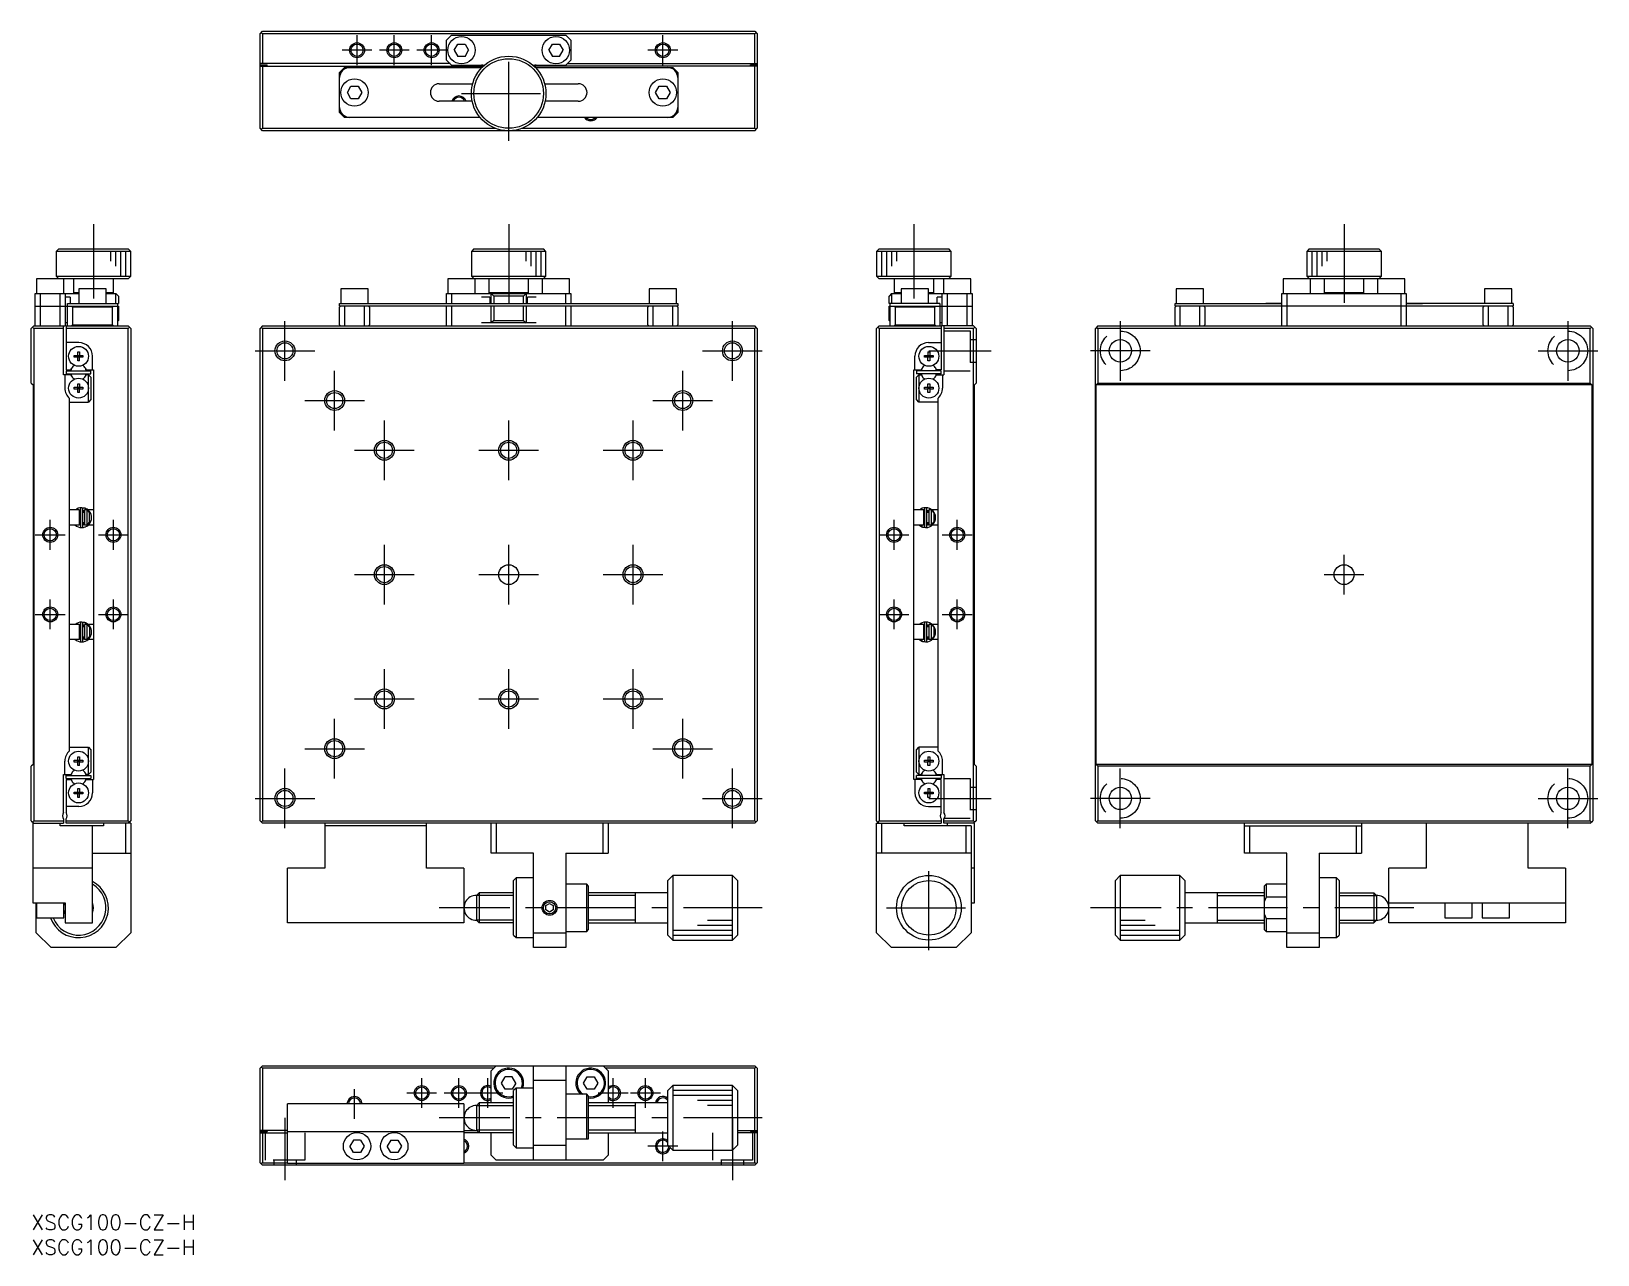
# Model space of a CAD drawing. Extents: x 0 to 315, y -8 to 238.
import ezdxf

# ---------------------------------------------------------------- set-up
doc = ezdxf.new("R2010")
doc.units = 0
doc.header["$LTSCALE"] = 0.5
doc.linetypes.add('CENTER', pattern=[50.8, 31.75, -6.35, 6.35, -6.35])
doc.linetypes.add('DASHED', pattern=[19.05, 12.7, -6.35])
for name, color, linetype in [('MSM_CENTER', 1, 'CENTER'), ('MSM_CONTINUOUS', 7, 'CONTINUOUS'), ('MSM_DASHED', 4, 'DASHED'), ('MSM_NARROW', 5, 'CONTINUOUS'), ('MSM_PART_NUMBER', 7, 'CONTINUOUS')]:
    doc.layers.add(name, color=color, linetype=linetype)
doc.styles.get("Standard").update_dxf_attribs({"font": 'txt.shx', "height": 3, "bigfont": 'bigfont.shx'})

# ---------------------------------------------------------------- blocks, each defined once
blk = doc.blocks.new('*U2')
at = {"layer": 'MSM_PART_NUMBER'}
blk.add_text('XSCG100-CZ-H', height=3, dxfattribs=at).set_placement((0, -3))
blk = doc.blocks.new('*U3')
at = {"layer": 'MSM_PART_NUMBER'}
blk.add_text('XSCG100-CZ-H', height=3, dxfattribs=at).set_placement((0, -8))

msp = doc.modelspace()

# ---------------------------------------------------------------- linework, layer by layer
at = {"layer": 'MSM_CENTER'}
for p, q in [((65.5, 231.199999), (65.5, 237.200001)), ((73, 231.199999), (73, 237.200001)), ((80.5, 231.199999), (80.5, 237.200001)), ((127, 231.199999), (127, 237.200001)), ((68.500002, 234.2), (62.499999, 234.2)), ((76.000002, 234.2), (69.999999, 234.2)), ((83.500002, 234.2), (77.499999, 234.2)), ((96, 216), (96, 235)), ((130.000002, 234.2), (123.999999, 234.2)), ((86.5, 225.5), (105.5, 225.5)), ((12.5, 199.25), (12.5, 184.25)), ((96, 199.25), (96, 183.25)), ((177.5, 199.25), (177.5, 184.25)), ((264, 199.25), (264, 183.25)), ((51, 167.75), (51, 179.75)), ((141, 167.75), (141, 179.75)), ((219, 179.75), (219, 167.75)), ((308.999997, 179.75), (308.999997, 167.75)), ((45, 173.75), (57, 173.75)), ((135, 173.75), (147, 173.75)), ((180.5, 173.75), (193, 173.75)), ((225, 173.75), (213, 173.75)), ((302.999997, 173.75), (314.999997, 173.75)), ((61, 157.75), (61, 169.75)), ((131, 157.75), (131, 169.75)), ((55, 163.75), (67, 163.75)), ((125, 163.75), (137, 163.75)), ((71, 147.75), (71, 159.75)), ((96, 147.75), (96, 159.75)), ((121, 147.75), (121, 159.75)), ((65, 153.75), (77, 153.75)), ((90, 153.75), (102, 153.75)), ((115, 153.75), (127, 153.75)), ((3.8, 133.749999), (3.8, 139.750001)), ((16.5, 133.749999), (16.5, 139.750001)), ((173.5, 133.749999), (173.5, 139.750001)), ((186.2, 133.749999), (186.2, 139.750001)), ((0.799998, 136.75), (6.800001, 136.75)), ((13.499998, 136.75), (19.500001, 136.75)), ((170.499998, 136.75), (176.500001, 136.75)), ((183.199998, 136.75), (189.200001, 136.75)), ((71, 122.75), (71, 134.75)), ((96, 122.75), (96, 134.75)), ((121, 122.75), (121, 134.75)), ((264, 124.75), (264, 132.75)), ((65, 128.75), (77, 128.75)), ((90, 128.75), (102, 128.75)), ((115, 128.75), (127, 128.75)), ((260, 128.75), (268, 128.75)), ((3.8, 117.749999), (3.8, 123.750001)), ((16.5, 117.749999), (16.5, 123.750001)), ((173.5, 117.749999), (173.5, 123.750001)), ((186.2, 117.749999), (186.2, 123.750001)), ((0.799998, 120.75), (6.800001, 120.75)), ((13.499998, 120.75), (19.500001, 120.75)), ((170.499998, 120.75), (176.500001, 120.75)), ((183.199998, 120.75), (189.200001, 120.75)), ((71, 97.75), (71, 109.75)), ((96, 97.75), (96, 109.75)), ((121, 97.75), (121, 109.75)), ((65, 103.75), (77, 103.75)), ((90, 103.75), (102, 103.75)), ((115, 103.75), (127, 103.75)), ((61, 87.75), (61, 99.75)), ((131, 87.75), (131, 99.75)), ((55, 93.75), (67, 93.75)), ((125, 93.75), (137, 93.75)), ((51, 77.75), (51, 89.75)), ((141, 77.75), (141, 89.75)), ((219, 77.750003), (219, 89.750003)), ((308.999997, 77.750003), (308.999997, 89.750003)), ((45, 83.75), (57, 83.75)), ((135, 83.75), (147, 83.75)), ((180.5, 83.75), (193, 83.75)), ((225, 83.750003), (213, 83.750003)), ((302.999997, 83.750003), (314.999997, 83.750003)), ((180.5, 53.25), (180.5, 70.25)), ((147, 61.75), (82, 61.75)), ((172, 61.75), (189, 61.75)), ((278, 61.75), (213, 61.75)), ((65, 19.299999), (65, 25.300001)), ((78.5, 21.499999), (78.5, 27.500001)), ((86, 21.499999), (86, 27.500001)), ((91.8, 21.499999), (91.8, 27.500001)), ((117, 21.499999), (117, 27.500001)), ((123.5, 21.499999), (123.5, 27.500001)), ((68.000002, 22.3), (61.999999, 22.3)), ((81.500002, 24.5), (75.499999, 24.5)), ((94.800002, 24.5), (82.999999, 24.5)), ((120.000002, 24.5), (113.999999, 24.5)), ((126.500002, 24.5), (120.499999, 24.5)), ((51, 19.5), (51, 7)), ((147, 19.5), (82, 19.5)), ((141, 19.5), (141, 7)), ((126.999999, 10.799999), (126.999999, 16.800001)), ((130.000001, 13.8), (123.999999, 13.8))]:
    msp.add_line(p, q, dxfattribs=at)
at = {"layer": 'MSM_CONTINUOUS'}
for p, q in [((46, 237.5), (46.5, 238)), ((46, 218.5), (46, 237.5)), ((46.25, 237.75), (46.5, 237.5)), ((46.5, 238), (145.5, 238)), ((46.5, 237.5), (46.5, 231.5)), ((145.5, 237.5), (46.5, 237.5)), ((84.5, 237.2), (83.5, 236.2)), ((84.5, 237.2), (107.5, 237.2)), ((108.5, 236.2), (107.5, 237.2)), ((145.5, 238), (146, 237.5)), ((145.5, 237.5), (145.75, 237.75)), ((145.5, 231.5), (145.5, 237.5)), ((146, 237.5), (146, 218.5)), ((83.5, 232.2), (83.5, 236.2)), ((85.056624, 234.2), (85.778312, 235.45)), ((85.056624, 234.2), (85.778312, 232.95)), ((85.778312, 235.45), (87.221688, 235.45)), ((87.221688, 235.45), (87.943376, 234.2)), ((87.221688, 232.95), (87.943376, 234.2)), ((104.056624, 234.2), (104.778312, 235.45)), ((104.056624, 234.2), (104.778312, 232.95)), ((104.778312, 235.45), (106.221688, 235.45)), ((106.221688, 235.45), (106.943376, 234.2)), ((106.221688, 232.95), (106.943376, 234.2)), ((108.5, 236.2), (108.5, 232.2)), ((84.2, 231.5), (46, 231.5)), ((46, 231.25), (47.4, 231.25)), ((46, 231), (90.90098, 231)), ((46.5, 231), (46.5, 218.5)), ((47.4, 231), (47.4, 231.25)), ((63, 230.7), (62.2, 229.9)), ((63, 230.7), (90.595372, 230.7)), ((83.5, 232.2), (84.5, 231.2)), ((84.5, 231.2), (90.5, 231.2)), ((87.221688, 232.95), (85.778312, 232.95)), ((146, 231), (101.09902, 231)), ((101.404628, 230.7), (129, 230.7)), ((101.5, 231.2), (107.5, 231.2)), ((106.221688, 232.95), (104.778312, 232.95)), ((107.5, 231.2), (108.5, 232.2)), ((107.8, 231.5), (146, 231.5)), ((129.8, 229.9), (129, 230.7)), ((144.6, 231), (144.6, 231.25)), ((146, 231.25), (144.6, 231.25)), ((145.5, 218.5), (145.5, 231)), ((62, 229.7), (62.2, 229.9)), ((62, 221.7), (62, 229.7)), ((62.2, 229.9), (62.2, 229.57178)), ((63.556624, 225.7), (64.278312, 226.95)), ((64.278312, 226.95), (65.721688, 226.95)), ((65.721688, 226.95), (66.443376, 225.7)), ((82, 227.45), (88.757935, 227.45)), ((103.242065, 227.45), (110, 227.45)), ((125.556624, 225.7), (126.278312, 226.95)), ((126.278312, 226.95), (127.721688, 226.95)), ((127.721688, 226.95), (128.443376, 225.7)), ((129.8, 229.57178), (129.8, 229.9)), ((129.8, 229.9), (130, 229.7)), ((130, 229.7), (130, 221.7)), ((64.278312, 224.45), (63.556624, 225.7)), ((65.721688, 224.45), (64.278312, 224.45)), ((66.443376, 225.7), (65.721688, 224.45)), ((88.661914, 223.95), (82, 223.95)), ((110, 223.95), (103.338086, 223.95)), ((126.278312, 224.45), (125.556624, 225.7)), ((127.721688, 224.45), (126.278312, 224.45)), ((128.443376, 225.7), (127.721688, 224.45)), ((62, 221.7), (62.2, 221.5)), ((62.2, 221.82822), (62.2, 221.5)), ((63, 220.7), (62.2, 221.5)), ((90.237188, 220.7), (63, 220.7)), ((129, 220.7), (101.762812, 220.7)), ((129.8, 221.5), (129, 220.7)), ((129.8, 221.5), (129.8, 221.82822)), ((130, 221.7), (129.8, 221.5)), ((46.5, 218), (46, 218.5)), ((46.5, 218.5), (46.25, 218.25)), ((46.5, 218.5), (93.307418, 218.5)), ((145.5, 218), (46.5, 218)), ((98.692582, 218.5), (145.5, 218.5)), ((145.75, 218.25), (145.5, 218.5)), ((145.5, 218), (146, 218.5)), ((5.5, 194.25), (5, 193.75)), ((20, 193.75), (5, 193.75)), ((5, 193.75), (5, 188.75)), ((5.5, 194.25), (19.5, 194.25)), ((20, 193.75), (19.5, 194.25)), ((20, 188.75), (20, 193.75)), ((89, 194.25), (88.5, 193.75)), ((103.5, 193.75), (88.5, 193.75)), ((88.5, 193.75), (88.5, 188.75)), ((89, 194.25), (103, 194.25)), ((103.5, 193.75), (103, 194.25)), ((103.5, 188.75), (103.5, 193.75)), ((170.5, 194.25), (170, 193.75)), ((185, 193.75), (170, 193.75)), ((170, 193.75), (170, 188.75)), ((170.5, 194.25), (184.5, 194.25)), ((185, 193.75), (184.5, 194.25)), ((185, 188.75), (185, 193.75)), ((257, 194.25), (256.5, 193.75)), ((271.5, 193.75), (256.5, 193.75)), ((256.5, 193.75), (256.5, 188.75)), ((257, 194.25), (271, 194.25)), ((271.5, 193.75), (271, 194.25)), ((271.5, 188.75), (271.5, 193.75)), ((19.5, 188.25), (1.05, 188.25)), ((1.05, 188.25), (1.05, 185.25)), ((5, 188.75), (20, 188.75)), ((5, 188.75), (5.5, 188.25)), ((6.55, 185.25), (6.55, 188.25)), ((8.5, 188.25), (8.5, 185.45)), ((15.05, 186.25), (9.55, 186.25)), ((9.55, 186.25), (9.55, 183.25)), ((15.05, 183.25), (15.05, 186.25)), ((16.5, 185.45), (16.5, 188.25)), ((19.5, 188.25), (20, 188.75)), ((67.75, 186.25), (62.25, 186.25)), ((62.25, 186.25), (62.25, 183.25)), ((67.75, 183.25), (67.75, 186.25)), ((108.25, 188.25), (83.75, 188.25)), ((83.75, 188.25), (83.75, 185.25)), ((88.5, 188.75), (103.5, 188.75)), ((88.5, 188.75), (89, 188.25)), ((89.25, 185.25), (89.25, 188.25)), ((92, 188.25), (92, 185.45)), ((100, 185.45), (100, 188.25)), ((102.75, 188.25), (102.75, 185.25)), ((103, 188.25), (103.5, 188.75)), ((108.25, 185.25), (108.25, 188.25)), ((129.75, 186.25), (124.25, 186.25)), ((124.25, 186.25), (124.25, 183.25)), ((129.75, 183.25), (129.75, 186.25)), ((170, 188.75), (185, 188.75)), ((170, 188.75), (170.5, 188.25)), ((188.95, 188.25), (170.5, 188.25)), ((173.5, 188.25), (173.5, 185.45)), ((180.45, 186.25), (174.95, 186.25)), ((174.95, 186.25), (174.95, 183.25)), ((180.45, 183.25), (180.45, 186.25)), ((181.5, 185.45), (181.5, 188.25)), ((183.45, 188.25), (183.45, 185.25)), ((184.5, 188.25), (185, 188.75)), ((188.95, 185.25), (188.95, 188.25)), ((235.75, 186.25), (230.25, 186.25)), ((230.25, 186.25), (230.25, 183.25)), ((235.75, 183.25), (235.75, 186.25)), ((276.25, 188.25), (251.75, 188.25)), ((251.75, 188.25), (251.75, 185.25)), ((256.5, 188.75), (271.5, 188.75)), ((256.5, 188.75), (257, 188.25)), ((257.25, 185.25), (257.25, 188.25)), ((260, 188.25), (260, 185.45)), ((268, 185.45), (268, 188.25)), ((270.75, 188.25), (270.75, 185.25)), ((271, 188.25), (271.5, 188.75)), ((276.25, 185.25), (276.25, 188.25)), ((297.75, 186.25), (292.25, 186.25)), ((292.25, 186.25), (292.25, 183.25)), ((297.75, 183.25), (297.75, 186.25)), ((0.8, 185.25), (9.55, 185.25)), ((0.8, 178.75), (0.8, 185.25)), ((0.8, 182.75), (17.5, 182.75)), ((1.8, 185.25), (1.8, 178.75)), ((5.8, 178.75), (5.8, 185.25)), ((6.8, 185.25), (6.8, 178.75)), ((7.8, 184.55), (6.8, 184.55)), ((7.3, 178.75), (7.3, 183.25)), ((7.3, 183.25), (17.5, 183.25)), ((7.8, 184.55), (7.8, 183.25)), ((8.3, 182.55), (8.1, 182.75)), ((8.5, 185.45), (9.55, 185.45)), ((8.5, 185.45), (8.7, 185.25)), ((15.05, 185.45), (16.5, 185.45)), ((15.05, 185.25), (17, 185.25)), ((16.3, 185.25), (16.5, 185.45)), ((16.5, 182.75), (16.3, 182.55)), ((17, 183.25), (17, 185.25)), ((17, 185.25), (17.5, 184.75)), ((17.3, 183.25), (17.3, 178.75)), ((17.5, 184.75), (17.5, 183.25)), ((17.5, 182.75), (17.5, 179.85)), ((62, 182.75), (62, 183.25)), ((62, 183.25), (130, 183.25)), ((62.2, 182.75), (62, 182.55)), ((130, 182.75), (62, 182.75)), ((63, 182.75), (63, 178.75)), ((67, 178.75), (67, 182.75)), ((68, 182.55), (67.8, 182.75)), ((83.5, 183.25), (83.5, 185.25)), ((83.5, 185.25), (108.5, 185.25)), ((83.5, 178.75), (83.5, 182.75)), ((84.5, 185.25), (84.5, 183.25)), ((84.5, 182.75), (84.5, 178.75)), ((92.232051, 184.55), (90.5, 184.55)), ((92, 185.45), (100, 185.45)), ((92, 185.45), (92.2, 185.25)), ((92.232051, 184.55), (92.232051, 183.25)), ((92.5, 185.25), (93, 184.75)), ((92.5, 183.25), (92.5, 185.25)), ((92.5, 179.35), (92.5, 182.75)), ((93, 184.75), (93, 183.25)), ((99, 184.75), (93, 184.75)), ((93, 182.75), (93, 179.85)), ((99.5, 185.25), (99, 184.75)), ((99, 183.25), (99, 184.75)), ((99, 179.85), (99, 182.75)), ((99.5, 185.25), (99.5, 183.25)), ((99.5, 182.75), (99.5, 179.35)), ((101.5, 184.55), (99.767949, 184.55)), ((99.767949, 183.25), (99.767949, 184.55)), ((99.8, 185.25), (100, 185.45)), ((107.5, 183.25), (107.5, 185.25)), ((107.5, 178.75), (107.5, 182.75)), ((108.5, 185.25), (108.5, 183.25)), ((108.5, 182.75), (108.5, 178.75)), ((124.2, 182.75), (124, 182.55)), ((125, 182.75), (125, 178.75)), ((129, 178.75), (129, 182.75)), ((130, 182.55), (129.8, 182.75)), ((130, 183.25), (130, 182.75)), ((173, 185.25), (172.5, 184.75)), ((172.5, 183.25), (172.5, 184.75)), ((182.7, 183.25), (172.5, 183.25)), ((172.5, 179.85), (172.5, 182.75)), ((172.5, 182.75), (189.2, 182.75)), ((172.7, 178.75), (172.7, 183.25)), ((173, 185.25), (173, 183.25)), ((173, 185.25), (174.95, 185.25)), ((173.5, 185.45), (174.95, 185.45)), ((173.5, 185.45), (173.7, 185.25)), ((173.7, 182.55), (173.5, 182.75)), ((180.45, 185.45), (181.5, 185.45)), ((180.45, 185.25), (189.2, 185.25)), ((181.3, 185.25), (181.5, 185.45)), ((181.9, 182.75), (181.7, 182.55)), ((182.2, 183.25), (182.2, 184.55)), ((183.2, 184.55), (182.2, 184.55)), ((182.7, 183.25), (182.7, 178.75)), ((183.2, 178.75), (183.2, 185.25)), ((184.2, 185.25), (184.2, 178.75)), ((188.2, 178.75), (188.2, 185.25)), ((189.2, 185.25), (189.2, 178.75)), ((230, 182.75), (230, 183.25)), ((230, 183.25), (251.5, 183.25)), ((230.2, 182.75), (230, 182.55)), ((298, 182.75), (230, 182.75)), ((231, 182.75), (231, 178.75)), ((235, 178.75), (235, 182.75)), ((235.8, 182.75), (236, 182.55)), ((251.5, 183.250001), (248.25, 183.250001)), ((251.5, 185.25), (276.5, 185.25)), ((251.5, 178.75), (251.5, 185.25)), ((252.5, 185.25), (252.5, 178.75)), ((260, 185.45), (268, 185.45)), ((260, 185.45), (260.2, 185.25)), ((267.8, 185.25), (268, 185.45)), ((275.5, 178.75), (275.5, 185.25)), ((276.5, 185.25), (276.5, 178.75)), ((276.5, 183.250001), (279.75, 183.250001)), ((298, 183.25), (276.5, 183.25)), ((292, 182.55), (292.2, 182.75)), ((293, 182.75), (293, 178.75)), ((297, 178.75), (297, 182.75)), ((297.8, 182.75), (298, 182.55)), ((298, 183.25), (298, 182.75)), ((16.3, 182.55), (8.3, 182.55)), ((8.3, 182.55), (8.3, 178.95)), ((16.3, 178.95), (16.3, 182.55)), ((17.5, 179.85), (17.3, 179.65)), ((62, 178.95), (62, 182.55)), ((68, 182.55), (68, 178.95)), ((93, 179.85), (92.5, 179.35)), ((93, 179.85), (99, 179.85)), ((99, 179.85), (99.5, 179.35)), ((124, 178.95), (124, 182.55)), ((130, 182.55), (130, 178.95)), ((172.5, 179.85), (172.7, 179.65)), ((173.7, 182.55), (173.7, 178.95)), ((181.7, 182.55), (173.7, 182.55)), ((181.7, 178.95), (181.7, 182.55)), ((230, 178.95), (230, 182.55)), ((236, 182.55), (236, 178.95)), ((292, 178.95), (292, 182.55)), ((298, 182.55), (298, 178.95)), ((0.5, 178.75), (0, 178.25)), ((0, 167.25), (0, 178.25)), ((0.5, 178.25), (0.25, 178.5)), ((0.5, 178.75), (6.8, 178.75)), ((0.5, 178.25), (0.5, 79.25)), ((6.5, 178.25), (0.5, 178.25)), ((6.5, 168.95), (6.5, 178.75)), ((7.3, 179.35), (6.8, 179.35)), ((7, 178.75), (19.5, 178.75)), ((7, 178.75), (7, 169.95)), ((19.5, 178.25), (7, 178.25)), ((8.1, 178.75), (8.3, 178.95)), ((8.3, 178.95), (16.3, 178.95)), ((16.3, 178.95), (16.5, 178.75)), ((19.5, 178.75), (20, 178.25)), ((19.75, 178.5), (19.5, 178.25)), ((19.5, 79.25), (19.5, 178.25)), ((20, 178.25), (20, 79.25)), ((46.5, 178.75), (46, 178.25)), ((46, 79.25), (46, 178.25)), ((46.25, 178.5), (46.5, 178.25)), ((46.5, 178.75), (145.5, 178.75)), ((145.5, 178.25), (46.5, 178.25)), ((46.5, 178.25), (46.5, 79.25)), ((62, 178.95), (62.2, 178.75)), ((67.8, 178.75), (68, 178.95)), ((101.5, 179.35), (90.5, 179.35)), ((124.2, 178.75), (124, 178.95)), ((130, 178.95), (129.8, 178.75)), ((146, 178.25), (145.5, 178.75)), ((145.5, 178.25), (145.75, 178.5)), ((145.5, 79.25), (145.5, 178.25)), ((146, 178.25), (146, 79.25)), ((170, 178.25), (170.5, 178.75)), ((170, 79.25), (170, 178.25)), ((170.5, 178.25), (170.25, 178.5)), ((170.5, 178.75), (183, 178.75)), ((170.5, 178.25), (170.5, 79.25)), ((183, 178.25), (170.5, 178.25)), ((173.5, 178.75), (173.7, 178.95)), ((173.7, 178.95), (181.7, 178.95)), ((181.7, 178.95), (181.9, 178.75)), ((183.2, 179.35), (182.7, 179.35)), ((183, 178.75), (183, 169.95)), ((189.5, 178.75), (183.2, 178.75)), ((183.5, 178.75), (183.5, 168.95)), ((189.5, 178.25), (183.5, 178.25)), ((189.5, 178.75), (190, 178.25)), ((189.75, 178.5), (189.5, 178.25)), ((189.5, 79.25), (189.5, 178.25)), ((190, 178.25), (190, 167.25)), ((214.5, 178.75), (214, 178.25)), ((214, 79.25), (214, 178.25)), ((214.5, 178.25), (214.25, 178.5)), ((214.5, 178.75), (313.5, 178.75)), ((214.5, 178.25), (214.5, 167.25)), ((313.5, 178.25), (214.5, 178.25)), ((230, 178.95), (230.2, 178.75)), ((235.8, 178.75), (236, 178.95)), ((292, 178.95), (292.2, 178.75)), ((297.8, 178.75), (298, 178.95)), ((314, 178.25), (313.5, 178.75)), ((313.75, 178.5), (313.5, 178.25)), ((313.5, 167.25), (313.5, 178.25)), ((314, 178.25), (314, 79.25)), ((9.55, 175.4), (7, 175.4)), ((9.32, 173.536361), (9.68, 173.536361)), ((9.32, 172.83), (9.32, 173.536361)), ((9.68, 173.536361), (9.68, 172.83)), ((180.32, 173.536361), (180.68, 173.536361)), ((180.32, 173.536361), (180.32, 172.83)), ((180.45, 175.4), (183, 175.4)), ((180.68, 173.536361), (180.68, 172.83)), ((7.955588, 169.95), (8.125185, 170.24375)), ((8.613639, 172.83), (9.32, 172.83)), ((8.613639, 172.47), (8.613639, 172.83)), ((9.32, 172.47), (8.613639, 172.47)), ((9.330372, 172.819628), (9.32, 172.83)), ((9.330372, 172.480372), (9.32, 172.47)), ((9.32, 171.763639), (9.32, 172.47)), ((9.68, 171.763639), (9.32, 171.763639)), ((9.330372, 172.480372), (9.330372, 172.819628)), ((9.330372, 172.819628), (9.669628, 172.819628)), ((9.669628, 172.480372), (9.330372, 172.480372)), ((9.669628, 172.819628), (9.68, 172.83)), ((9.669628, 172.819628), (9.669628, 172.480372)), ((9.669628, 172.480372), (9.68, 172.47)), ((9.68, 172.83), (10.386361, 172.83)), ((10.386361, 172.47), (9.68, 172.47)), ((9.68, 171.763639), (9.68, 172.47)), ((10.386361, 172.83), (10.386361, 172.47)), ((10.874815, 170.24375), (11.044412, 169.95)), ((12.3, 169.95), (12.3, 172.65)), ((177.7, 169.95), (177.7, 172.65)), ((179.125185, 170.24375), (178.955588, 169.95)), ((179.613639, 172.47), (179.613639, 172.83)), ((179.613639, 172.83), (180.32, 172.83)), ((180.32, 172.47), (179.613639, 172.47)), ((180.330372, 172.819628), (180.32, 172.83)), ((180.330372, 172.480372), (180.32, 172.47)), ((180.32, 171.763639), (180.32, 172.47)), ((180.68, 171.763639), (180.32, 171.763639)), ((180.330372, 172.819628), (180.669628, 172.819628)), ((180.330372, 172.480372), (180.330372, 172.819628)), ((180.669628, 172.480372), (180.330372, 172.480372)), ((180.669628, 172.819628), (180.68, 172.83)), ((180.669628, 172.819628), (180.669628, 172.480372)), ((180.669628, 172.480372), (180.68, 172.47)), ((180.68, 172.83), (181.386361, 172.83)), ((180.68, 172.47), (180.68, 171.763639)), ((181.386361, 172.47), (180.68, 172.47)), ((181.386361, 172.83), (181.386361, 172.47)), ((182.044412, 169.95), (181.874815, 170.24375)), ((0, 167.25), (0.35, 166.9)), ((7.955588, 168.95), (6.5, 168.95)), ((6.75, 168.95), (6.75, 166.25)), ((7, 169.95), (7.955588, 169.95)), ((7, 169.75), (7, 169.15)), ((7, 169.75), (12, 169.75)), ((7, 169.15), (12, 169.15)), ((8.125185, 168.65625), (7.955588, 168.95)), ((9.32, 167.136361), (9.68, 167.136361)), ((9.32, 166.43), (9.32, 167.136361)), ((9.68, 167.136361), (9.68, 166.43)), ((11.044412, 168.95), (10.874815, 168.65625)), ((11.044412, 169.95), (12.5, 169.95)), ((11.5, 168.95), (11.044412, 168.95)), ((11.5, 163.45), (11.5, 168.95)), ((11.5, 168.95), (12, 168.45)), ((12, 169.15), (12, 169.75)), ((12, 168.45), (12, 163.95)), ((12.5, 169.95), (12.5, 87.55)), ((177.5, 87.55), (177.5, 169.95)), ((177.5, 169.95), (178.955588, 169.95)), ((183, 169.75), (178, 169.75)), ((178, 169.75), (178, 169.15)), ((183, 169.15), (178, 169.15)), ((178, 168.45), (178.5, 168.95)), ((178, 163.95), (178, 168.45)), ((178.5, 168.95), (178.5, 163.45)), ((178.5, 168.95), (178.955588, 168.95)), ((178.955588, 168.95), (179.125185, 168.65625)), ((180.32, 167.136361), (180.68, 167.136361)), ((180.32, 166.43), (180.32, 167.136361)), ((180.68, 167.136361), (180.68, 166.43)), ((181.874815, 168.65625), (182.044412, 168.95)), ((183, 169.95), (182.044412, 169.95)), ((182.044412, 168.95), (183.5, 168.95)), ((183, 169.15), (183, 169.75)), ((183.25, 168.95), (183.25, 166.25)), ((189.65, 166.9), (190, 167.25)), ((214.15, 166.9), (214.5, 167.25)), ((214.5, 167.25), (313.5, 167.25)), ((313.5, 167.25), (313.85, 166.9)), ((0.35, 166.9), (0.35, 90.6)), ((7.7, 93.329062), (7.7, 164.170938)), ((8.613639, 166.43), (9.32, 166.43)), ((8.613639, 166.07), (8.613639, 166.43)), ((9.32, 166.07), (8.613639, 166.07)), ((9.330372, 166.419628), (9.32, 166.43)), ((9.330372, 166.080372), (9.32, 166.07)), ((9.32, 165.363639), (9.32, 166.07)), ((9.68, 165.363639), (9.32, 165.363639)), ((9.330372, 166.080372), (9.330372, 166.419628)), ((9.330372, 166.419628), (9.669628, 166.419628)), ((9.669628, 166.080372), (9.330372, 166.080372)), ((9.669628, 166.419628), (9.68, 166.43)), ((9.669628, 166.419628), (9.669628, 166.080372)), ((9.669628, 166.080372), (9.68, 166.07)), ((9.68, 166.43), (10.386361, 166.43)), ((10.386361, 166.07), (9.68, 166.07)), ((9.68, 165.363639), (9.68, 166.07)), ((10.386361, 166.43), (10.386361, 166.07)), ((12, 163.95), (11.5, 163.45)), ((178.5, 163.45), (178, 163.95)), ((179.613639, 166.07), (179.613639, 166.43)), ((179.613639, 166.43), (180.32, 166.43)), ((180.32, 166.07), (179.613639, 166.07)), ((180.330372, 166.419628), (180.32, 166.43)), ((180.330372, 166.080372), (180.32, 166.07)), ((180.32, 165.363639), (180.32, 166.07)), ((180.68, 165.363639), (180.32, 165.363639)), ((180.330372, 166.419628), (180.669628, 166.419628)), ((180.330372, 166.080372), (180.330372, 166.419628)), ((180.669628, 166.080372), (180.330372, 166.080372)), ((180.669628, 166.419628), (180.68, 166.43)), ((180.669628, 166.419628), (180.669628, 166.080372)), ((180.669628, 166.080372), (180.68, 166.07)), ((180.68, 166.43), (181.386361, 166.43)), ((180.68, 166.07), (180.68, 165.363639)), ((181.386361, 166.07), (180.68, 166.07)), ((181.386361, 166.43), (181.386361, 166.07)), ((182.3, 164.170938), (182.3, 93.329062)), ((189.65, 90.6), (189.65, 166.9)), ((313.85, 166.9), (214.15, 166.9)), ((214.15, 90.6), (214.15, 166.9)), ((313.85, 166.9), (313.85, 90.6)), ((7.7, 163.45), (11.5, 163.45)), ((182.3, 163.45), (178.5, 163.45)), ((9.7, 141.75), (7.7, 141.75)), ((9.7, 138.75), (9.7, 141.75)), ((9.909816, 141.983916), (9.909816, 138.433916)), ((10.869736, 142.068378), (10.154222, 142.20806)), ((10.355104, 142.052521), (10.349733, 142.050255)), ((10.388597, 142.065525), (10.355104, 142.052521)), ((10.359816, 138.433916), (10.359816, 141.983916)), ((10.42269, 142.076842), (10.388597, 142.065525)), ((10.4573, 142.086447), (10.42269, 142.076842)), ((10.492342, 142.094314), (10.4573, 142.086447)), ((10.527729, 142.100426), (10.492342, 142.094314)), ((10.563375, 142.104768), (10.527729, 142.100426)), ((10.59919, 142.107327), (10.563375, 142.104768)), ((10.635089, 142.108099), (10.59919, 142.107327)), ((10.670982, 142.107081), (10.635089, 142.108099)), ((10.706781, 142.104276), (10.670982, 142.107081)), ((10.7, 141.75), (10.7, 138.75)), ((11.2, 141.75), (10.7, 141.75)), ((10.742398, 142.09969), (10.706781, 142.104276)), ((10.777745, 142.093335), (10.742398, 142.09969)), ((10.812736, 142.085225), (10.777745, 142.093335)), ((10.80557, 141.75), (10.812265, 141.764338)), ((10.812265, 141.764338), (10.819035, 141.779137)), ((10.847283, 142.075381), (10.812736, 142.085225)), ((10.841736, 141.805026), (10.816598, 141.749984)), ((10.819035, 141.779137), (10.825843, 141.794313)), ((10.825843, 141.794313), (10.832649, 141.809778)), ((10.832649, 141.809778), (10.839412, 141.825441)), ((10.839412, 141.825441), (10.846095, 141.841211)), ((10.921995, 142.046938), (10.841736, 141.805026)), ((10.846095, 141.841211), (10.852658, 141.856999)), ((10.881302, 142.063826), (10.847283, 142.075381)), ((10.852658, 141.856999), (10.859063, 141.872711)), ((10.859063, 141.872711), (10.865273, 141.888257)), ((10.865273, 141.888257), (10.871253, 141.903547)), ((10.921566, 142.047076), (10.869736, 142.068378)), ((10.871253, 141.903547), (10.876967, 141.918492)), ((10.876967, 141.918492), (10.882382, 141.933005)), ((10.912964, 142.051329), (10.881302, 142.063826)), ((10.882382, 141.933005), (10.887467, 141.947003)), ((10.887467, 141.947003), (10.892192, 141.960404)), ((10.892192, 141.960404), (10.896531, 141.973131)), ((10.896531, 141.973131), (10.900458, 141.98511)), ((10.900458, 141.98511), (10.903949, 141.996271)), ((10.903949, 141.996271), (10.906986, 142.006549)), ((10.906986, 142.006549), (10.90955, 142.015886)), ((10.90955, 142.015886), (10.911627, 142.024227)), ((10.911627, 142.024227), (10.913204, 142.031524)), ((10.914147, 142.050082), (10.912964, 142.051329)), ((10.913204, 142.031524), (10.914272, 142.037733)), ((10.914459, 142.049258), (10.914147, 142.050082)), ((10.914272, 142.037733), (10.914825, 142.042821)), ((10.91486, 142.046756), (10.914459, 142.049258)), ((10.914825, 142.042821), (10.91486, 142.046756)), ((10.994683, 142.014006), (10.921566, 142.047076)), ((11.2, 138.75), (11.2, 141.75)), ((12.5, 141.75), (11.408344, 141.75)), ((179.5, 141.75), (177.5, 141.75)), ((179.121036, 142.064681), (179.087036, 142.051329)), ((179.087036, 142.051329), (179.087741, 142.051476)), ((179.089319, 142.051093), (179.087741, 142.051476)), ((179.087741, 142.051476), (179.087944, 142.050991)), ((179.1223, 142.06514), (179.121036, 142.064681)), ((179.123718, 142.065651), (179.1223, 142.06514)), ((179.125125, 142.066155), (179.123718, 142.065651)), ((179.126867, 142.066774), (179.125125, 142.066155)), ((179.128105, 142.067211), (179.126867, 142.066774)), ((179.129574, 142.067727), (179.128105, 142.067211)), ((179.130866, 142.068177), (179.129574, 142.067727)), ((179.13225, 142.068656), (179.130866, 142.068177)), ((179.134028, 142.069268), (179.13225, 142.068656)), ((179.135764, 142.069859), (179.134028, 142.069268)), ((179.137002, 142.070278), (179.135764, 142.069859)), ((179.139629, 142.071159), (179.137002, 142.070278)), ((179.140585, 142.071477), (179.139629, 142.071159)), ((179.5, 138.75), (179.5, 141.75)), ((179.640184, 141.983916), (179.640184, 138.433916)), ((180.090184, 138.433916), (180.090184, 141.983916)), ((180.5, 141.75), (180.5, 138.75)), ((181, 141.75), (180.5, 141.75)), ((181, 138.75), (181, 141.75)), ((182.3, 141.75), (181.137882, 141.75)), ((7.7, 138.75), (9.7, 138.75)), ((9.909751, 138.675121), (9.610984, 138.749592)), ((9.699875, 141.696946), (9.90976, 141.743024)), ((9.909816, 141.25), (9.7, 141.25)), ((9.7, 139.25), (9.909816, 139.25)), ((10.359816, 141.383052), (10.360118, 141.39592)), ((10.7, 141.25), (10.359816, 141.25)), ((10.359816, 139.25), (10.7, 139.25)), ((10.359885, 139.028672), (10.359816, 139.034779)), ((10.36052, 139.015099), (10.359885, 139.028672)), ((10.360118, 141.39592), (10.361084, 141.409472)), ((10.36182, 139.001572), (10.36052, 139.015099)), ((10.361084, 141.409472), (10.362712, 141.422959)), ((10.363781, 138.988123), (10.36182, 139.001572)), ((10.362712, 141.422959), (10.364999, 141.436349)), ((10.366399, 138.974785), (10.363781, 138.988123)), ((10.364999, 141.436349), (10.36794, 141.449611)), ((10.369669, 138.961588), (10.366399, 138.974785)), ((10.36794, 141.449611), (10.371527, 141.462713)), ((10.373583, 138.948566), (10.369669, 138.961588)), ((10.371527, 141.462713), (10.375752, 141.475624)), ((10.378134, 138.935749), (10.373583, 138.948566)), ((10.375752, 141.475624), (10.380607, 141.488312)), ((10.38331, 138.923168), (10.378134, 138.935749)), ((10.380607, 141.488312), (10.386079, 141.500747)), ((10.389101, 138.910855), (10.38331, 138.923168)), ((10.386079, 141.500747), (10.392157, 141.512899)), ((10.395493, 138.89884), (10.389101, 138.910855)), ((10.392157, 141.512899), (10.398826, 141.524738)), ((10.402471, 138.887151), (10.395493, 138.89884)), ((10.398826, 141.524738), (10.406072, 141.536236)), ((10.410021, 138.875819), (10.402471, 138.887151)), ((10.406072, 141.536236), (10.413877, 141.547364)), ((10.418124, 138.864871), (10.410021, 138.875819)), ((10.413877, 141.547364), (10.422225, 141.558095)), ((10.426761, 138.854336), (10.418124, 138.864871)), ((10.422225, 141.558095), (10.431095, 141.568402)), ((10.435914, 138.844239), (10.426761, 138.854336)), ((10.431095, 141.568402), (10.440466, 141.578258)), ((10.445559, 138.834607), (10.435914, 138.844239)), ((10.440466, 141.578258), (10.450318, 141.587639)), ((10.455674, 138.825465), (10.445559, 138.834607)), ((10.450318, 141.587639), (10.460626, 141.596522)), ((10.466235, 138.816836), (10.455674, 138.825465)), ((10.460626, 141.596522), (10.471367, 141.604882)), ((10.477216, 138.808744), (10.466235, 138.816836)), ((10.471367, 141.604882), (10.482514, 141.612699)), ((10.48859, 138.801208), (10.477216, 138.808744)), ((10.482514, 141.612699), (10.49404, 141.619952)), ((10.50033, 138.79425), (10.48859, 138.801208)), ((10.49404, 141.619952), (10.505918, 141.626621)), ((10.5, 141.623467), (10.5, 141.25)), ((10.5, 139.25), (10.5, 138.793983)), ((10.512406, 138.787888), (10.50033, 138.79425)), ((10.505918, 141.626621), (10.518118, 141.632689)), ((10.524788, 138.78214), (10.512406, 138.787888)), ((10.518118, 141.632689), (10.530611, 141.638139)), ((10.537446, 138.77702), (10.524788, 138.78214)), ((10.530611, 141.638139), (10.543365, 141.642956)), ((10.550346, 138.772542), (10.537446, 138.77702)), ((10.543365, 141.642956), (10.556349, 141.647128)), ((10.563457, 138.76872), (10.550346, 138.772542)), ((10.556349, 141.647128), (10.569529, 141.650642)), ((10.576745, 138.765563), (10.563457, 138.76872)), ((10.569529, 141.650642), (10.582873, 141.653488)), ((10.590175, 138.76308), (10.576745, 138.765563)), ((10.582873, 141.653488), (10.596346, 141.655659)), ((10.603714, 138.761277), (10.590175, 138.76308)), ((10.596346, 141.655659), (10.609915, 141.657148)), ((10.617326, 138.760161), (10.603714, 138.761277)), ((10.609915, 141.657148), (10.623543, 141.657951)), ((10.630976, 138.759733), (10.617326, 138.760161)), ((10.623543, 141.657951), (10.637197, 141.658065)), ((10.644629, 138.759994), (10.630976, 138.759733)), ((10.637197, 141.658065), (10.650841, 141.657489)), ((10.658249, 138.760945), (10.644629, 138.759994)), ((10.650841, 141.657489), (10.664439, 141.656225)), ((10.671803, 138.762581), (10.658249, 138.760945)), ((10.664439, 141.656225), (10.677957, 141.654276)), ((10.685254, 138.764899), (10.671803, 138.762581)), ((10.677957, 141.654276), (10.69136, 141.651647)), ((10.696334, 138.76734), (10.685254, 138.764899)), ((10.69136, 141.651647), (10.700019, 141.649571)), ((10.7, 138.75), (11.2, 138.75)), ((11.2, 141.695683), (11.7, 141.166515)), ((11.7, 139.333485), (11.2, 138.804317)), ((11.501645, 138.75), (11.501795, 138.75)), ((11.501888, 138.75), (12.5, 138.75)), ((11.7, 139.333485), (11.7, 141.166515)), ((177.5, 138.75), (179.5, 138.75)), ((178.498469, 138.749776), (179.087281, 138.36699)), ((179.077417, 138.372018), (179.225937, 138.750018)), ((179.156764, 138.583404), (179.163893, 138.600082)), ((179.163893, 138.600082), (179.171091, 138.616588)), ((179.171091, 138.616588), (179.178312, 138.632815)), ((179.178312, 138.632815), (179.185508, 138.648658)), ((179.185508, 138.648658), (179.192633, 138.664013)), ((179.192633, 138.664013), (179.19964, 138.67878)), ((179.19964, 138.67878), (179.206484, 138.692863)), ((179.206484, 138.692863), (179.21312, 138.706171)), ((179.21312, 138.706171), (179.219505, 138.718617)), ((179.219505, 138.718617), (179.225597, 138.730119)), ((179.225597, 138.730119), (179.231357, 138.740603)), ((179.231357, 138.740603), (179.236747, 138.75)), ((179.499897, 141.715655), (179.640117, 141.743029)), ((179.640184, 141.25), (179.5, 141.25)), ((179.5, 139.25), (179.640184, 139.25)), ((179.500005, 141.623393), (179.640184, 141.383052)), ((179.640184, 139.034779), (179.500041, 138.794458)), ((180.5, 141.25), (180.090184, 141.25)), ((180.090184, 139.25), (180.5, 139.25)), ((180.500175, 138.794691), (180.09024, 138.674807)), ((180.090249, 141.74271), (180.500129, 141.623491)), ((180.3, 141.696812), (180.3, 141.25)), ((180.3, 139.25), (180.3, 138.75)), ((180.3, 138.75), (180.388436, 138.75)), ((180.5, 138.75), (181, 138.75)), ((181, 141.695683), (181.5, 141.166515)), ((181.5, 139.333485), (181, 138.804317)), ((181.231512, 138.75), (182.3, 138.75)), ((181.5, 141.166515), (181.5, 139.333485)), ((10.860871, 138.346839), (10.912964, 138.366502)), ((179.005408, 138.403781), (179.163689, 138.336618)), ((179.078117, 138.370888), (179.077417, 138.372018)), ((179.085091, 138.372541), (179.08537, 138.377251)), ((179.085396, 138.369142), (179.085091, 138.372541)), ((179.08537, 138.377251), (179.086229, 138.383241)), ((179.086281, 138.367075), (179.085396, 138.369142)), ((179.086229, 138.383241), (179.087663, 138.390473)), ((179.087741, 138.366355), (179.086281, 138.367075)), ((179.087036, 138.366502), (179.118698, 138.354005)), ((179.087663, 138.390473), (179.089664, 138.398898)), ((179.089664, 138.398898), (179.092217, 138.408462)), ((179.092217, 138.408462), (179.095307, 138.419103)), ((179.095307, 138.419103), (179.098913, 138.430752)), ((179.098913, 138.430752), (179.103012, 138.443332)), ((179.103012, 138.443332), (179.107577, 138.456761)), ((179.107577, 138.456761), (179.112578, 138.470953)), ((179.112578, 138.470953), (179.117983, 138.485815)), ((179.117983, 138.485815), (179.123756, 138.501249)), ((179.118698, 138.354005), (179.152717, 138.34245)), ((179.123756, 138.501249), (179.12986, 138.517156)), ((179.12986, 138.517156), (179.136256, 138.533432)), ((179.136256, 138.533432), (179.142901, 138.549971)), ((179.142901, 138.549971), (179.149752, 138.566664)), ((179.149752, 138.566664), (179.156764, 138.583404)), ((179.152717, 138.34245), (179.187264, 138.332606)), ((179.163689, 138.336618), (179.845802, 138.209771)), ((179.187264, 138.332606), (179.222255, 138.324496)), ((179.222255, 138.324496), (179.257602, 138.318141)), ((179.257602, 138.318141), (179.293219, 138.313555)), ((179.293219, 138.313555), (179.329018, 138.31075)), ((179.329018, 138.31075), (179.364911, 138.309732)), ((179.364911, 138.309732), (179.40081, 138.310504)), ((179.40081, 138.310504), (179.436625, 138.313063)), ((179.436625, 138.313063), (179.472271, 138.317405)), ((179.472271, 138.317405), (179.507658, 138.323517)), ((179.507658, 138.323517), (179.5427, 138.331384)), ((179.5427, 138.331384), (179.57731, 138.340989)), ((179.57731, 138.340989), (179.611403, 138.352306)), ((179.611403, 138.352306), (179.644896, 138.36531)), ((179.644896, 138.36531), (179.650267, 138.367576)), ((9.7, 118.75), (7.7, 118.75)), ((9.699875, 118.696946), (9.90976, 118.743024)), ((9.7, 115.75), (9.7, 118.75)), ((9.909816, 118.25), (9.7, 118.25)), ((9.909816, 118.983916), (9.909816, 115.433916)), ((10.869736, 119.068378), (10.154222, 119.20806)), ((10.355104, 119.052521), (10.349733, 119.050255)), ((10.388597, 119.065525), (10.355104, 119.052521)), ((10.359816, 115.433916), (10.359816, 118.983916)), ((10.359816, 118.383052), (10.360118, 118.39592)), ((10.7, 118.25), (10.359816, 118.25)), ((10.360118, 118.39592), (10.361084, 118.409472)), ((10.361084, 118.409472), (10.362712, 118.422959)), ((10.362712, 118.422959), (10.364999, 118.436349)), ((10.364999, 118.436349), (10.36794, 118.449611)), ((10.36794, 118.449611), (10.371527, 118.462713)), ((10.371527, 118.462713), (10.375752, 118.475624)), ((10.375752, 118.475624), (10.380607, 118.488312)), ((10.380607, 118.488312), (10.386079, 118.500747)), ((10.386079, 118.500747), (10.392157, 118.512899)), ((10.42269, 119.076842), (10.388597, 119.065525)), ((10.392157, 118.512899), (10.398826, 118.524738)), ((10.398826, 118.524738), (10.406072, 118.536236)), ((10.406072, 118.536236), (10.413877, 118.547364)), ((10.413877, 118.547364), (10.422225, 118.558095)), ((10.422225, 118.558095), (10.431095, 118.568402)), ((10.4573, 119.086447), (10.42269, 119.076842)), ((10.431095, 118.568402), (10.440466, 118.578258)), ((10.440466, 118.578258), (10.450318, 118.587639)), ((10.450318, 118.587639), (10.460626, 118.596522)), ((10.492342, 119.094314), (10.4573, 119.086447)), ((10.460626, 118.596522), (10.471367, 118.604882)), ((10.471367, 118.604882), (10.482514, 118.612699)), ((10.482514, 118.612699), (10.49404, 118.619952)), ((10.527729, 119.100426), (10.492342, 119.094314)), ((10.49404, 118.619952), (10.505918, 118.626621)), ((10.5, 118.623467), (10.5, 118.25)), ((10.505918, 118.626621), (10.518118, 118.632689)), ((10.518118, 118.632689), (10.530611, 118.638139)), ((10.563375, 119.104768), (10.527729, 119.100426)), ((10.530611, 118.638139), (10.543365, 118.642956)), ((10.543365, 118.642956), (10.556349, 118.647128)), ((10.556349, 118.647128), (10.569529, 118.650642)), ((10.59919, 119.107327), (10.563375, 119.104768)), ((10.569529, 118.650642), (10.582873, 118.653488)), ((10.582873, 118.653488), (10.596346, 118.655659)), ((10.596346, 118.655659), (10.609915, 118.657148)), ((10.635089, 119.108099), (10.59919, 119.107327)), ((10.609915, 118.657148), (10.623543, 118.657951)), ((10.623543, 118.657951), (10.637197, 118.658065)), ((10.670982, 119.107081), (10.635089, 119.108099)), ((10.637197, 118.658065), (10.650841, 118.657489)), ((10.650841, 118.657489), (10.664439, 118.656225)), ((10.664439, 118.656225), (10.677957, 118.654276)), ((10.706781, 119.104276), (10.670982, 119.107081)), ((10.677957, 118.654276), (10.69136, 118.651647)), ((10.69136, 118.651647), (10.700019, 118.649571)), ((10.7, 118.75), (10.7, 115.75)), ((11.2, 118.75), (10.7, 118.75)), ((10.742398, 119.09969), (10.706781, 119.104276)), ((10.777745, 119.093335), (10.742398, 119.09969)), ((10.812736, 119.085225), (10.777745, 119.093335)), ((10.80557, 118.75), (10.812266, 118.76434)), ((10.812266, 118.76434), (10.819038, 118.779142)), ((10.847283, 119.075381), (10.812736, 119.085225)), ((10.841736, 118.805026), (10.816598, 118.749984)), ((10.819038, 118.779142), (10.825846, 118.79432)), ((10.825846, 118.79432), (10.832653, 118.809787)), ((10.832653, 118.809787), (10.839418, 118.825453)), ((10.839418, 118.825453), (10.846101, 118.841226)), ((10.921995, 119.046938), (10.841736, 118.805026)), ((10.846101, 118.841226), (10.852665, 118.857016)), ((10.881302, 119.063826), (10.847283, 119.075381)), ((10.852665, 118.857016), (10.859071, 118.87273)), ((10.859071, 118.87273), (10.865282, 118.888278)), ((10.865282, 118.888278), (10.871262, 118.90357)), ((10.914121, 119.050243), (10.869736, 119.068378)), ((10.871262, 118.90357), (10.876976, 118.918517)), ((10.876976, 118.918517), (10.882391, 118.933031)), ((10.912964, 119.051329), (10.881302, 119.063826)), ((10.882391, 118.933031), (10.887477, 118.94703)), ((10.887477, 118.94703), (10.892202, 118.960432)), ((10.892202, 118.960432), (10.896541, 118.973159)), ((10.896541, 118.973159), (10.900467, 118.985138)), ((10.900467, 118.985138), (10.903958, 118.996299)), ((10.903958, 118.996299), (10.906994, 119.006576)), ((10.906994, 119.006576), (10.909557, 119.015912)), ((10.909557, 119.015912), (10.911632, 119.024251)), ((10.911632, 119.024251), (10.913208, 119.031545)), ((10.914147, 119.050082), (10.912964, 119.051329)), ((10.913208, 119.031545), (10.914274, 119.037752)), ((10.994683, 119.014006), (10.914121, 119.050243)), ((10.914459, 119.049258), (10.914147, 119.050082)), ((10.914274, 119.037752), (10.914826, 119.042836)), ((10.914859, 119.046768), (10.914459, 119.049258)), ((10.914826, 119.042836), (10.914859, 119.046768)), ((11.2, 115.75), (11.2, 118.75)), ((11.2, 118.695683), (11.7, 118.166515)), ((12.5, 118.75), (11.408344, 118.75)), ((11.7, 118.166515), (11.7, 116.333485)), ((179.5, 118.75), (177.5, 118.75)), ((179.121036, 119.064681), (179.087036, 119.051329)), ((179.087036, 119.051329), (179.087741, 119.051476)), ((179.089319, 119.051093), (179.087741, 119.051476)), ((179.087741, 119.051476), (179.087944, 119.050991)), ((179.1223, 119.06514), (179.121036, 119.064681)), ((179.123718, 119.065651), (179.1223, 119.06514)), ((179.125125, 119.066155), (179.123718, 119.065651)), ((179.126867, 119.066774), (179.125125, 119.066155)), ((179.128105, 119.067211), (179.126867, 119.066774)), ((179.129574, 119.067727), (179.128105, 119.067211)), ((179.130866, 119.068177), (179.129574, 119.067727)), ((179.13225, 119.068656), (179.130866, 119.068177)), ((179.134028, 119.069268), (179.13225, 119.068656)), ((179.135764, 119.069859), (179.134028, 119.069268)), ((179.137002, 119.070278), (179.135764, 119.069859)), ((179.139629, 119.071159), (179.137002, 119.070278)), ((179.140585, 119.071477), (179.139629, 119.071159)), ((179.499897, 118.715655), (179.640117, 118.743029)), ((179.5, 115.75), (179.5, 118.75)), ((179.640184, 118.25), (179.5, 118.25)), ((179.500005, 118.623393), (179.640184, 118.383052)), ((179.640184, 118.983916), (179.640184, 115.433916)), ((180.090184, 115.433916), (180.090184, 118.983916)), ((180.5, 118.25), (180.090184, 118.25)), ((180.090249, 118.74271), (180.500129, 118.623491)), ((180.3, 118.696812), (180.3, 118.25)), ((180.5, 118.75), (180.5, 115.75)), ((181, 118.75), (180.5, 118.75)), ((181, 115.75), (181, 118.75)), ((181, 118.695683), (181.5, 118.166515)), ((182.3, 118.75), (181.137882, 118.75)), ((181.5, 118.166515), (181.5, 116.333485)), ((7.7, 115.75), (9.7, 115.75)), ((9.909751, 115.675121), (9.610984, 115.749592)), ((9.7, 116.25), (9.909816, 116.25)), ((10.359816, 116.25), (10.7, 116.25)), ((10.359885, 116.028672), (10.359816, 116.034779)), ((10.36052, 116.015099), (10.359885, 116.028672)), ((10.36182, 116.001572), (10.36052, 116.015099)), ((10.363781, 115.988123), (10.36182, 116.001572)), ((10.366399, 115.974785), (10.363781, 115.988123)), ((10.369669, 115.961588), (10.366399, 115.974785)), ((10.373583, 115.948566), (10.369669, 115.961588)), ((10.378134, 115.935749), (10.373583, 115.948566)), ((10.38331, 115.923168), (10.378134, 115.935749)), ((10.389101, 115.910855), (10.38331, 115.923168)), ((10.395493, 115.89884), (10.389101, 115.910855)), ((10.402471, 115.887151), (10.395493, 115.89884)), ((10.410021, 115.875819), (10.402471, 115.887151)), ((10.418124, 115.864871), (10.410021, 115.875819)), ((10.426761, 115.854336), (10.418124, 115.864871)), ((10.435914, 115.844239), (10.426761, 115.854336)), ((10.445559, 115.834607), (10.435914, 115.844239)), ((10.455674, 115.825465), (10.445559, 115.834607)), ((10.466235, 115.816836), (10.455674, 115.825465)), ((10.477216, 115.808744), (10.466235, 115.816836)), ((10.48859, 115.801208), (10.477216, 115.808744)), ((10.50033, 115.79425), (10.48859, 115.801208)), ((10.5, 116.25), (10.5, 115.793983)), ((10.512406, 115.787888), (10.50033, 115.79425)), ((10.524788, 115.78214), (10.512406, 115.787888)), ((10.537446, 115.77702), (10.524788, 115.78214)), ((10.550346, 115.772542), (10.537446, 115.77702)), ((10.563457, 115.76872), (10.550346, 115.772542)), ((10.576745, 115.765563), (10.563457, 115.76872)), ((10.590175, 115.76308), (10.576745, 115.765563)), ((10.603714, 115.761277), (10.590175, 115.76308)), ((10.617326, 115.760161), (10.603714, 115.761277)), ((10.630976, 115.759733), (10.617326, 115.760161)), ((10.644629, 115.759994), (10.630976, 115.759733)), ((10.658249, 115.760945), (10.644629, 115.759994)), ((10.671803, 115.762581), (10.658249, 115.760945)), ((10.685254, 115.764899), (10.671803, 115.762581)), ((10.696334, 115.76734), (10.685254, 115.764899)), ((10.7, 115.75), (11.2, 115.75)), ((10.860871, 115.346839), (10.912964, 115.366502)), ((11.7, 116.333485), (11.2, 115.804317)), ((11.501645, 115.75), (11.501795, 115.75)), ((11.501888, 115.75), (12.5, 115.75)), ((177.5, 115.75), (179.5, 115.75)), ((178.498469, 115.749776), (179.087281, 115.36699)), ((179.005408, 115.403781), (179.07948, 115.370308)), ((179.078117, 115.370888), (179.225937, 115.750018)), ((179.07948, 115.370308), (179.163689, 115.336618)), ((179.085091, 115.372541), (179.08537, 115.377251)), ((179.085396, 115.369142), (179.085091, 115.372541)), ((179.08537, 115.377251), (179.086229, 115.383241)), ((179.086281, 115.367075), (179.085396, 115.369142)), ((179.086229, 115.383241), (179.087663, 115.390473)), ((179.087741, 115.366355), (179.086281, 115.367075)), ((179.087036, 115.366502), (179.118698, 115.354005)), ((179.087663, 115.390473), (179.089664, 115.398898)), ((179.089664, 115.398898), (179.092217, 115.408462)), ((179.092217, 115.408462), (179.095307, 115.419103)), ((179.095307, 115.419103), (179.098913, 115.430752)), ((179.098913, 115.430752), (179.103012, 115.443332)), ((179.103012, 115.443332), (179.107577, 115.456761)), ((179.107577, 115.456761), (179.112578, 115.470953)), ((179.112578, 115.470953), (179.117983, 115.485815)), ((179.117983, 115.485815), (179.123756, 115.501249)), ((179.118698, 115.354005), (179.152717, 115.34245)), ((179.123756, 115.501249), (179.12986, 115.517156)), ((179.12986, 115.517156), (179.136256, 115.533432)), ((179.136256, 115.533432), (179.142901, 115.549971)), ((179.142901, 115.549971), (179.149752, 115.566664)), ((179.149752, 115.566664), (179.156764, 115.583404)), ((179.152717, 115.34245), (179.187264, 115.332606)), ((179.156764, 115.583404), (179.163893, 115.600082)), ((179.163689, 115.336618), (179.845802, 115.209771)), ((179.163893, 115.600082), (179.171091, 115.616588)), ((179.171091, 115.616588), (179.178312, 115.632815)), ((179.178312, 115.632815), (179.185508, 115.648658)), ((179.185508, 115.648658), (179.192633, 115.664013)), ((179.187264, 115.332606), (179.222255, 115.324496)), ((179.192633, 115.664013), (179.19964, 115.67878)), ((179.19964, 115.67878), (179.206484, 115.692863)), ((179.206484, 115.692863), (179.21312, 115.706171)), ((179.21312, 115.706171), (179.219505, 115.718617)), ((179.219505, 115.718617), (179.225597, 115.730119)), ((179.222255, 115.324496), (179.257602, 115.318141)), ((179.225597, 115.730119), (179.231357, 115.740603)), ((179.231357, 115.740603), (179.236747, 115.75)), ((179.257602, 115.318141), (179.293219, 115.313555)), ((179.293219, 115.313555), (179.329018, 115.31075)), ((179.329018, 115.31075), (179.364911, 115.309732)), ((179.364911, 115.309732), (179.40081, 115.310504)), ((179.40081, 115.310504), (179.436625, 115.313063)), ((179.436625, 115.313063), (179.472271, 115.317405)), ((179.472271, 115.317405), (179.507658, 115.323517)), ((179.5, 116.25), (179.640184, 116.25)), ((179.640184, 116.034779), (179.500041, 115.794458)), ((179.507658, 115.323517), (179.5427, 115.331384)), ((179.5427, 115.331384), (179.57731, 115.340989)), ((179.57731, 115.340989), (179.611403, 115.352306)), ((179.611403, 115.352306), (179.644896, 115.36531)), ((179.644896, 115.36531), (179.650267, 115.367576)), ((180.090184, 116.25), (180.5, 116.25)), ((180.500175, 115.794691), (180.09024, 115.674807)), ((180.3, 116.25), (180.3, 115.75)), ((180.3, 115.75), (180.388436, 115.75)), ((180.5, 115.75), (181, 115.75)), ((181.5, 116.333485), (181, 115.804317)), ((181.231512, 115.75), (182.3, 115.75)), ((7.7, 94.05), (11.5, 94.05)), ((8.613639, 91.43), (9.32, 91.43)), ((8.613639, 91.07), (8.613639, 91.43)), ((9.32, 92.136361), (9.68, 92.136361)), ((9.32, 91.43), (9.32, 92.136361)), ((9.330372, 91.419628), (9.32, 91.43)), ((9.330372, 91.080372), (9.330372, 91.419628)), ((9.330372, 91.419628), (9.669628, 91.419628)), ((9.669628, 91.419628), (9.68, 91.43)), ((9.669628, 91.419628), (9.669628, 91.080372)), ((9.68, 92.136361), (9.68, 91.43)), ((9.68, 91.43), (10.386361, 91.43)), ((10.386361, 91.43), (10.386361, 91.07)), ((11.5, 88.55), (11.5, 94.05)), ((11.5, 94.05), (12, 93.55)), ((12, 93.55), (12, 89.05)), ((178, 93.55), (178.5, 94.05)), ((178, 89.05), (178, 93.55)), ((178.5, 94.05), (178.5, 88.55)), ((182.3, 94.05), (178.5, 94.05)), ((179.613639, 91.07), (179.613639, 91.43)), ((179.613639, 91.43), (180.32, 91.43)), ((180.32, 92.136361), (180.68, 92.136361)), ((180.32, 92.136361), (180.32, 91.43)), ((180.330372, 91.419628), (180.32, 91.43)), ((180.330372, 91.419628), (180.669628, 91.419628)), ((180.330372, 91.080372), (180.330372, 91.419628)), ((180.669628, 91.419628), (180.68, 91.43)), ((180.669628, 91.419628), (180.669628, 91.080372)), ((180.68, 92.136361), (180.68, 91.43)), ((180.68, 91.43), (181.386361, 91.43)), ((181.386361, 91.43), (181.386361, 91.07)), ((0.35, 90.6), (0, 90.25)), ((0, 79.25), (0, 90.25)), ((6.5, 88.55), (7.955588, 88.55)), ((6.5, 80.911438), (6.5, 88.55)), ((6.75, 88.55), (6.75, 91.25)), ((7, 87.75), (7, 88.35)), ((7, 88.35), (12, 88.35)), ((8.125185, 88.84375), (7.955588, 88.55)), ((9.32, 91.07), (8.613639, 91.07)), ((9.330372, 91.080372), (9.32, 91.07)), ((9.32, 90.363639), (9.32, 91.07)), ((9.68, 90.363639), (9.32, 90.363639)), ((9.669628, 91.080372), (9.330372, 91.080372)), ((9.669628, 91.080372), (9.68, 91.07)), ((10.386361, 91.07), (9.68, 91.07)), ((9.68, 90.363639), (9.68, 91.07)), ((11.044412, 88.55), (10.874815, 88.84375)), ((11.5, 88.55), (11.044412, 88.55)), ((12, 89.05), (11.5, 88.55)), ((12, 88.35), (12, 87.75)), ((178.5, 88.55), (178, 89.05)), ((183, 88.35), (178, 88.35)), ((178, 87.75), (178, 88.35)), ((178.5, 88.55), (178.955588, 88.55)), ((178.955588, 88.55), (179.125185, 88.84375)), ((180.32, 91.07), (179.613639, 91.07)), ((180.330372, 91.080372), (180.32, 91.07)), ((180.32, 90.363639), (180.32, 91.07)), ((180.68, 90.363639), (180.32, 90.363639)), ((180.669628, 91.080372), (180.330372, 91.080372)), ((180.669628, 91.080372), (180.68, 91.07)), ((180.68, 91.07), (180.68, 90.363639)), ((181.386361, 91.07), (180.68, 91.07)), ((181.874815, 88.84375), (182.044412, 88.55)), ((182.044412, 88.55), (183.5, 88.55)), ((183, 88.35), (183, 87.75)), ((183.25, 88.55), (183.25, 91.25)), ((183.5, 88.55), (183.5, 80.911438)), ((190, 90.25), (189.65, 90.6)), ((190, 90.25), (190, 79.25)), ((214.5, 90.25), (214.15, 90.6)), ((313.85, 90.6), (214.15, 90.6)), ((313.5, 90.25), (214.5, 90.25)), ((214.5, 90.25), (214.5, 79.25)), ((313.85, 90.6), (313.5, 90.25)), ((313.5, 79.25), (313.5, 90.25)), ((7, 87.75), (12, 87.75)), ((7, 87.55), (7, 80.85)), ((7, 87.55), (7.955588, 87.55)), ((7.955588, 87.55), (8.125185, 87.25625)), ((9.32, 85.736361), (9.68, 85.736361)), ((9.32, 85.03), (9.32, 85.736361)), ((9.68, 85.736361), (9.68, 85.03)), ((10.874815, 87.25625), (11.044412, 87.55)), ((11.044412, 87.55), (12.5, 87.55)), ((12.3, 87.55), (12.3, 84.85)), ((178.955588, 87.55), (177.5, 87.55)), ((177.7, 87.55), (177.7, 84.85)), ((183, 87.75), (178, 87.75)), ((179.125185, 87.25625), (178.955588, 87.55)), ((180.32, 85.736361), (180.68, 85.736361)), ((180.32, 85.736361), (180.32, 85.03)), ((180.68, 85.736361), (180.68, 85.03)), ((182.044412, 87.55), (181.874815, 87.25625)), ((183, 87.55), (182.044412, 87.55)), ((183, 80.85), (183, 87.55)), ((9.55, 82.1), (7, 82.1)), ((8.613639, 85.03), (9.32, 85.03)), ((8.613639, 84.67), (8.613639, 85.03)), ((9.32, 84.67), (8.613639, 84.67)), ((9.330372, 85.019628), (9.32, 85.03)), ((9.330372, 84.680372), (9.32, 84.67)), ((9.32, 83.963639), (9.32, 84.67)), ((9.68, 83.963639), (9.32, 83.963639)), ((9.330372, 84.680372), (9.330372, 85.019628)), ((9.330372, 85.019628), (9.669628, 85.019628)), ((9.669628, 84.680372), (9.330372, 84.680372)), ((9.669628, 85.019628), (9.68, 85.03)), ((9.669628, 85.019628), (9.669628, 84.680372)), ((9.669628, 84.680372), (9.68, 84.67)), ((9.68, 85.03), (10.386361, 85.03)), ((10.386361, 84.67), (9.68, 84.67)), ((9.68, 83.963639), (9.68, 84.67)), ((10.386361, 85.03), (10.386361, 84.67)), ((179.613639, 84.67), (179.613639, 85.03)), ((179.613639, 85.03), (180.32, 85.03)), ((180.32, 84.67), (179.613639, 84.67)), ((180.330372, 85.019628), (180.32, 85.03)), ((180.330372, 84.680372), (180.32, 84.67)), ((180.32, 83.963639), (180.32, 84.67)), ((180.68, 83.963639), (180.32, 83.963639)), ((180.330372, 85.019628), (180.669628, 85.019628)), ((180.330372, 84.680372), (180.330372, 85.019628)), ((180.669628, 84.680372), (180.330372, 84.680372)), ((180.45, 82.1), (183, 82.1)), ((180.669628, 85.019628), (180.68, 85.03)), ((180.669628, 85.019628), (180.669628, 84.680372)), ((180.669628, 84.680372), (180.68, 84.67)), ((180.68, 85.03), (181.386361, 85.03)), ((180.68, 84.67), (180.68, 83.963639)), ((181.386361, 84.67), (180.68, 84.67)), ((181.386361, 85.03), (181.386361, 84.67)), ((0, 79.25), (0.5, 78.75)), ((0.25, 79), (0.5, 79.25)), ((0.3, 78.75), (0.3, 62.75)), ((0.3, 78.75), (6.5, 78.75)), ((0.5, 79.25), (6.5, 79.25)), ((5.8, 78.25), (5.8, 78.75)), ((6.5, 79.588562), (6.5, 78.75)), ((7, 78.75), (7, 79.65)), ((7, 79.25), (19.5, 79.25)), ((20, 78.75), (7, 78.75)), ((14.5, 78.75), (14.5, 78.25)), ((19, 72.75), (19, 78.75)), ((19.5, 79.25), (19.75, 79)), ((20, 79.25), (19.5, 78.75)), ((20, 78.75), (20, 56.75)), ((46, 79.25), (46.5, 78.75)), ((46.25, 79), (46.5, 79.25)), ((46.5, 79.25), (145.5, 79.25)), ((145.5, 78.75), (46.5, 78.75)), ((59, 78.75), (59, 69.75)), ((79.5, 69.75), (79.5, 78.75)), ((92.5, 72.75), (92.5, 78.75)), ((93.5, 78.75), (93.5, 72.75)), ((115, 72.75), (115, 78.75)), ((116, 78.75), (116, 72.75)), ((145.5, 79.25), (145.75, 79)), ((145.5, 78.75), (146, 79.25)), ((170, 79.25), (170.5, 78.75)), ((170, 78.75), (183, 78.75)), ((170, 56.75), (170, 78.75)), ((170.25, 79), (170.5, 79.25)), ((170.5, 79.25), (183, 79.25)), ((171, 78.75), (171, 72.75)), ((175.5, 78.25), (175.5, 78.75)), ((183, 79.65), (183, 78.75)), ((183.5, 78.75), (183.5, 79.588562)), ((183.5, 79.25), (189.5, 79.25)), ((189.7, 78.75), (183.5, 78.75)), ((184.2, 78.75), (184.2, 78.25)), ((189.5, 79.25), (189.75, 79)), ((190, 79.25), (189.5, 78.75)), ((189.7, 62.75), (189.7, 78.75)), ((214, 79.25), (214.5, 78.75)), ((214.25, 79), (214.5, 79.25)), ((214.5, 79.25), (313.5, 79.25)), ((313.5, 78.75), (214.5, 78.75)), ((244, 72.75), (244, 78.75)), ((267.5, 78.75), (267.5, 72.75)), ((280.5, 78.75), (280.5, 69.75)), ((301, 69.75), (301, 78.75)), ((313.5, 79.25), (313.75, 79)), ((313.5, 78.75), (314, 79.25)), ((14.5, 78.25), (5.8, 78.25)), ((12.3, 58.75), (12.3, 78.25)), ((79.5, 78.25), (59, 78.25)), ((189, 78.25), (175.5, 78.25)), ((188, 72.75), (188, 78.25)), ((189, 78.25), (189, 56.75)), ((244, 78.25), (267.5, 78.25)), ((245, 78.25), (245, 72.75)), ((266.5, 72.75), (266.5, 78.25)), ((12.3, 72.75), (20, 72.75)), ((101, 72.75), (92.5, 72.75)), ((101, 53.75), (101, 72.75)), ((107.5, 72.75), (116, 72.75)), ((107.5, 72.75), (107.5, 53.75)), ((189, 72.75), (170, 72.75)), ((252.5, 72.75), (244, 72.75)), ((252.5, 53.75), (252.5, 72.75)), ((259, 72.75), (267.5, 72.75)), ((259, 72.75), (259, 53.75)), ((12.3, 69.75), (0.3, 69.75)), ((51.5, 58.75), (51.5, 69.75)), ((59, 69.75), (51.5, 69.75)), ((87, 69.75), (79.5, 69.75)), ((87, 69.75), (87, 58.75)), ((189.7, 69.75), (189, 69.75)), ((280.5, 69.75), (273, 69.75)), ((273, 58.75), (273, 69.75)), ((308.5, 69.75), (301, 69.75)), ((308.5, 69.75), (308.5, 58.75)), ((97.5, 67.75), (97, 67.25)), ((97, 56.25), (97, 67.25)), ((97.5, 67.75), (97.5, 55.75)), ((101, 67.75), (97.5, 67.75)), ((111.7, 66.5), (107.5, 66.5)), ((111.7, 57), (111.7, 66.5)), ((112, 66.2), (111.7, 66.5)), ((112, 66.2), (112, 57.3)), ((129, 68.25), (128, 67.25)), ((128, 56.25), (128, 67.25)), ((129, 68.25), (129, 55.25)), ((141, 68.25), (129, 68.25)), ((141, 55.25), (141, 68.25)), ((142, 67.25), (141, 68.25)), ((142, 67.25), (142, 56.25)), ((219, 68.25), (218, 67.25)), ((218, 56.25), (218, 67.25)), ((219, 68.25), (219, 55.25)), ((231, 68.25), (219, 68.25)), ((231, 55.25), (231, 68.25)), ((232, 67.25), (231, 68.25)), ((232, 67.25), (232, 56.25)), ((248.3, 66.5), (248, 66.2)), ((248, 57.3), (248, 66.2)), ((248.3, 66.5), (248.3, 63.87132)), ((252.5, 66.5), (248.3, 66.5)), ((262.5, 67.75), (259, 67.75)), ((262.5, 55.75), (262.5, 67.75)), ((263, 67.25), (262.5, 67.75)), ((263, 67.25), (263, 56.25)), ((89.5, 64.2085), (90.0415, 64.75)), ((89.5, 64.2085), (89.5, 59.2915)), ((90.0415, 64.75), (90.0415, 58.75)), ((97, 64.75), (90.0415, 64.75)), ((128, 64.75), (112.000019, 64.75)), ((121.5, 58.749995), (121.5, 64.750005)), ((247.999981, 64.75), (232, 64.75)), ((238.5, 64.750005), (238.5, 58.749995)), ((248.3, 63.87132), (248, 63.069091)), ((252.5, 63.87132), (248.3, 63.87132)), ((263, 64.75), (269.9585, 64.75)), ((269.9585, 64.75), (269.9585, 58.75)), ((270.5, 64.2085), (269.9585, 64.75)), ((270.5, 64.2085), (270.5, 59.2915)), ((0.3, 62.75), (6.8, 62.75)), ((1, 56.75), (1, 62.75)), ((1.05, 62.75), (1.05, 59.75)), ((6.55, 59.75), (6.55, 62.75)), ((6.8, 62.75), (6.8, 58.75)), ((103.45, 62.183013), (104.2, 62.616025)), ((103.45, 61.316987), (103.45, 62.183013)), ((104.2, 60.883975), (103.45, 61.316987)), ((104.2, 62.616025), (104.95, 62.183013)), ((104.95, 61.316987), (104.2, 60.883975)), ((104.95, 62.183013), (104.95, 61.316987)), ((189, 62.75), (189.7, 62.75)), ((248, 60.430909), (248.3, 59.62868)), ((273, 62.75), (308.5, 62.75)), ((284.25, 62.75), (284.25, 59.75)), ((289.75, 59.75), (289.75, 62.75)), ((291.75, 62.75), (291.75, 59.75)), ((297.25, 59.75), (297.25, 62.75)), ((1, 56.75), (4, 53.75)), ((1.05, 59.75), (6.55, 59.75)), ((6.8, 58.75), (12.3, 58.75)), ((17, 53.75), (20, 56.75)), ((87, 58.75), (51.5, 58.75)), ((90.0415, 58.75), (89.5, 59.2915)), ((97, 58.75), (90.0415, 58.75)), ((101, 56.75), (107.5, 56.75)), ((107.5, 57), (111.7, 57)), ((111.7, 57), (112, 57.3)), ((112.000019, 58.75), (128, 58.75)), ((170, 56.75), (173, 53.75)), ((186, 53.75), (189, 56.75)), ((232, 58.75), (247.999981, 58.75)), ((248, 57.3), (248.3, 57)), ((248.3, 59.62868), (248.3, 57)), ((248.3, 59.62868), (252.5, 59.62868)), ((248.3, 57), (252.5, 57)), ((252.5, 56.75), (259, 56.75)), ((263, 58.75), (269.9585, 58.75)), ((269.9585, 58.75), (270.5, 59.2915)), ((308.5, 58.75), (273, 58.75)), ((284.25, 59.75), (289.75, 59.75)), ((291.75, 59.75), (297.25, 59.75)), ((17, 53.75), (4, 53.75)), ((97, 56.25), (97.5, 55.75)), ((97.5, 55.75), (101, 55.75)), ((107.5, 53.75), (101, 53.75)), ((128, 56.25), (129, 55.25)), ((129, 55.25), (141, 55.25)), ((141, 55.25), (142, 56.25)), ((186, 53.75), (173, 53.75)), ((218, 56.25), (219, 55.25)), ((219, 55.25), (231, 55.25)), ((231, 55.25), (232, 56.25)), ((259, 53.75), (252.5, 53.75)), ((259, 55.75), (262.5, 55.75)), ((262.5, 55.75), (263, 56.25)), ((46, 29.5), (46.5, 30)), ((46, 10.5), (46, 29.5)), ((46.25, 29.75), (46.5, 29.5)), ((46.5, 30), (145.5, 30)), ((46.5, 29.5), (46.5, 17)), ((93, 29.5), (46.5, 29.5)), ((93.5, 30), (92.5, 29)), ((92.5, 22.5), (92.5, 29)), ((101, 11), (101, 30)), ((107.5, 30), (107.5, 11)), ((116, 29), (115, 30)), ((145.5, 29.5), (115.5, 29.5)), ((116, 29), (116, 22.5)), ((145.5, 30), (146, 29.5)), ((145.5, 29.5), (145.75, 29.75)), ((145.5, 17), (145.5, 29.5)), ((146, 29.5), (146, 10.5)), ((94.556624, 26.5), (95.278312, 27.75)), ((95.278312, 25.25), (94.556624, 26.5)), ((96.721688, 27.75), (95.278312, 27.75)), ((96.721688, 25.25), (95.278312, 25.25)), ((97.443376, 26.5), (96.721688, 27.75)), ((97.443376, 26.5), (96.721688, 25.25)), ((97.5, 25.5), (97, 25)), ((97.5, 25.5), (97.5, 13.5)), ((101, 25.5), (97.5, 25.5)), ((107.5, 27), (101, 27)), ((111.056624, 26.5), (111.778312, 27.75)), ((111.778312, 25.25), (111.056624, 26.5)), ((111.778312, 27.75), (113.221688, 27.75)), ((113.221688, 25.25), (111.778312, 25.25)), ((113.221688, 27.75), (113.943376, 26.5)), ((113.943376, 26.5), (113.221688, 25.25)), ((129, 26), (128, 25)), ((129, 26), (129, 13)), ((141, 26), (129, 26)), ((141, 13), (141, 26)), ((142, 25), (141, 26)), ((87, 22.3), (51.5, 22.3)), ((51.5, 10.3), (51.5, 22.3)), ((87, 22.3), (87, 10.3)), ((89.5, 21.9585), (90.0415, 22.5)), ((90.0415, 22.5), (90.0415, 16.5)), ((97, 22.5), (90.0415, 22.5)), ((97, 14), (97, 25)), ((111.7, 24.25), (107.5, 24.25)), ((111.7, 15.25), (111.7, 24.25)), ((112, 23.95), (111.7, 24.25)), ((112, 23.95), (112, 15.25)), ((128, 22.5), (112, 22.5)), ((121.5, 16.499995), (121.5, 22.500005)), ((128, 14), (128, 25)), ((142, 25), (142, 14)), ((89.5, 21.9585), (89.5, 17.0415)), ((51.5, 17), (46, 17)), ((46, 16.75), (47.4, 16.75)), ((46, 16.5), (51.5, 16.5)), ((46.5, 16.5), (46.5, 10.5)), ((47.4, 17), (47.4, 16.75)), ((51.5, 16.8), (87, 16.8)), ((87, 17), (89.5415, 17)), ((97, 16.5), (87, 16.5)), ((90.0415, 16.5), (89.5, 17.0415)), ((92.5, 12), (92.5, 16.5)), ((112, 16.5), (128, 16.5)), ((116, 16.5), (116, 12)), ((142, 17), (146, 17)), ((146, 16.5), (142, 16.5)), ((144.6, 17), (144.6, 16.75)), ((146, 16.75), (144.6, 16.75)), ((145.5, 10.5), (145.5, 16.5)), ((64.778312, 15.05), (64.056624, 13.8)), ((64.778312, 12.55), (64.056624, 13.8)), ((66.221688, 15.05), (64.778312, 15.05)), ((66.221688, 15.05), (66.943376, 13.8)), ((66.943376, 13.8), (66.221688, 12.55)), ((72.278312, 15.05), (71.556624, 13.8)), ((72.278312, 12.55), (71.556624, 13.8)), ((72.278312, 15.05), (73.721688, 15.05)), ((73.721688, 15.05), (74.443376, 13.8)), ((74.443376, 13.8), (73.721688, 12.55)), ((97, 14), (97.5, 13.5)), ((97.5, 13.5), (101, 13.5)), ((101, 14), (107.5, 14)), ((112, 15.25), (107.5, 15.25)), ((128, 14), (129, 13)), ((129, 13), (141, 13)), ((141, 13), (142, 14)), ((46.5, 10), (46, 10.5)), ((46.5, 10.5), (46.25, 10.25)), ((46.5, 10.5), (51.5, 10.5)), ((145.5, 10), (46.5, 10)), ((87, 10.3), (51.5, 10.3)), ((66.221688, 12.55), (64.778312, 12.55)), ((73.721688, 12.55), (72.278312, 12.55)), ((87, 10.5), (145.5, 10.5)), ((92.5, 12), (93.5, 11)), ((115, 11), (93.5, 11)), ((115, 11), (116, 12)), ((145.75, 10.25), (145.5, 10.5)), ((146, 10.5), (145.5, 10))]:
    msp.add_line(p, q, dxfattribs=at)
for centre, radius in [((86.5, 234.2), 2.75), ((105.5, 234.2), 2.75), ((65.5, 234.2), 1.2295), ((73, 234.2), 1.2295), ((80.5, 234.2), 1.2295), ((127, 234.2), 1.2295), ((96, 225.5), 7.5), ((96, 225.5), 7), ((65, 225.7), 2.75), ((127, 225.7), 2.75), ((9.5, 172.65), 2), ((51, 173.75), 1.621), ((141, 173.75), 1.621), ((180.5, 172.65), 2), ((219, 173.75), 2.25), ((308.999997, 173.75), 2.25), ((9.5, 166.25), 2), ((180.5, 166.25), 2), ((61, 163.75), 1.621), ((131, 163.75), 1.621), ((71, 153.75), 1.621), ((96, 153.75), 1.621), ((121, 153.75), 1.621), ((3.799999, 136.75), 1.2295), ((16.499999, 136.75), 1.2295), ((173.499999, 136.75), 1.2295), ((186.199999, 136.75), 1.2295), ((71, 128.75), 1.621), ((96, 128.75), 2), ((121, 128.75), 1.621), ((264, 128.75), 2), ((3.799999, 120.75), 1.2295), ((16.499999, 120.75), 1.2295), ((173.499999, 120.75), 1.2295), ((186.199999, 120.75), 1.2295), ((71, 103.75), 1.621), ((96, 103.75), 1.621), ((121, 103.75), 1.621), ((61, 93.75), 1.621), ((131, 93.75), 1.621), ((9.5, 91.25), 2), ((180.5, 91.25), 2), ((9.5, 84.85), 2), ((51, 83.75), 1.621), ((141, 83.75), 1.621), ((180.5, 84.85), 2), ((219, 83.750003), 2.25), ((308.999997, 83.750003), 2.25), ((180.5, 61.75), 6.5), ((180.5, 61.75), 5.5), ((104.227015, 61.75), 1.2295), ((78.5, 24.5), 1.2295), ((86, 24.5), 1.2295), ((123.5, 24.5), 1.2295), ((65.5, 13.8), 2.75), ((73, 13.8), 2.75)]:
    msp.add_circle(centre, radius, dxfattribs=at)
for centre, radius, start, end in [((64, 228.7), 2, 90, 180), ((90.5, 229.2), 2, 74.334976, 90), ((101.5, 229.2), 2, 90, 105.665024), ((128, 228.7), 2, 0, 90), ((82, 225.7), 1.75, 90, 270), ((110, 225.7), 1.75, 270, 90), ((86, 223.5), 1.2295, 21.4692876, 158.5307124), ((64, 222.7), 2, 180, 270), ((112.5, 221.5), 1.2295, 220.59221186, 319.40778814), ((128, 222.7), 2, 270, 0), ((9.55, 172.65), 2.75, 0, 90), ((180.45, 172.65), 2.75, 90, 180), ((9.5, 169.449999), 1.5875, 149.999969, 169.10691), ((9.5, 169.45), 1.5875, 135, 150), ((9.615, 169.33519), 1.75, 121.886504, 135.004406), ((9.5, 169.449999), 1.5875, 120.433182, 134.999974), ((9.5, 169.449999), 1.5875, 45.000026, 59.566818), ((9.385, 169.33519), 1.75, 44.995594, 58.113496), ((9.5, 169.45), 1.5875, 30, 45), ((9.5, 169.449999), 1.5875, 10.89309, 30), ((180.5, 169.449999), 1.5875, 150, 169.10691), ((180.5, 169.45), 1.5875, 135, 150), ((180.615, 169.33519), 1.75, 121.886504, 135.004406), ((180.5, 169.449999), 1.5875, 120.433182, 134.999974), ((180.5, 169.449999), 1.5875, 45.000026, 59.566818), ((180.385, 169.33519), 1.75, 44.995594, 58.113496), ((180.5, 169.45), 1.5875, 30, 45), ((180.5, 169.449999), 1.5875, 10.89309, 30.000031), ((9.5, 169.449999), 1.5875, 190.893016, 210), ((9.5, 169.45), 1.5875, 210, 225), ((9.5, 169.449999), 1.5875, 224.999974, 239.566737), ((9.615, 169.56481), 1.75, 224.995594, 238.113496), ((9.5, 169.449999), 1.5875, 300.433263, 315.000026), ((9.385, 169.56481), 1.75, 301.886504, 315.004406), ((9.5, 169.45), 1.5875, 315, 330), ((9.5, 169.449999), 1.5875, 330.000031, 349.106984), ((180.5, 169.449999), 1.5875, 190.893016, 210), ((180.5, 169.45), 1.5875, 210, 225), ((180.5, 169.449999), 1.5875, 224.999974, 239.566737), ((180.615, 169.56481), 1.75, 224.995594, 238.113496), ((180.5, 169.449999), 1.5875, 300.433263, 315.000026), ((180.385, 169.56481), 1.75, 301.886504, 315.004406), ((180.5, 169.45), 1.5875, 315, 330), ((180.5, 169.449999), 1.5875, 330.000031, 349.106984), ((9.5, 166.25), 2.75, 180, 229.114807), ((180.5, 166.25), 2.75, 310.885193, 0), ((10.136613, 140.203556), 2.004676, 90.771598, 129.498078), ((10.134816, 141.983916), 0.225, 0, 180), ((10.134579, 140.209055), 1.99942, 270.711539, 67.093146), ((179.866818, 140.203887), 2.004326, 90.74954, 129.511687), ((179.865184, 141.983916), 0.225, 0, 180), ((179.865106, 140.208878), 1.999256, 270.7244, 89.309621), ((10.133394, 140.204996), 1.995282, 226.838639, 269.351778), ((10.134816, 138.433916), 0.225, 180, 0), ((179.865184, 138.433916), 0.225, 180, 0), ((10.136613, 117.203556), 2.004676, 90.771598, 129.498078), ((10.134816, 118.983916), 0.225, 0, 180), ((10.134579, 117.209055), 1.99942, 270.711539, 67.093146), ((179.866818, 117.203887), 2.004326, 90.74954, 129.511687), ((179.865184, 118.983916), 0.225, 0, 180), ((179.865106, 117.208878), 1.999256, 270.7244, 89.309621), ((10.133394, 117.204996), 1.995282, 226.838639, 269.351778), ((10.134816, 115.433916), 0.225, 180, 0), ((179.865184, 115.433916), 0.225, 180, 0), ((9.5, 91.25), 2.75, 130.885193, 180), ((180.5, 91.25), 2.75, 0, 49.114807), ((9.5, 88.050001), 1.5875, 150, 169.106984), ((9.5, 88.05), 1.5875, 135, 150), ((9.5, 88.050001), 1.5875, 120.433263, 135.000026), ((9.615, 87.93519), 1.75, 121.886504, 135.004406), ((9.5, 88.050001), 1.5875, 44.999974, 59.566737), ((9.385, 87.93519), 1.75, 44.995594, 58.113496), ((9.5, 88.05), 1.5875, 30, 45), ((9.5, 88.050001), 1.5875, 10.893016, 29.999969), ((180.5, 88.050001), 1.5875, 150.000031, 169.106984), ((180.5, 88.05), 1.5875, 135, 150), ((180.5, 88.050001), 1.5875, 120.433263, 135.000026), ((180.615, 87.93519), 1.75, 121.886504, 135.004406), ((180.5, 88.050001), 1.5875, 44.999974, 59.566737), ((180.385, 87.93519), 1.75, 44.995594, 58.113496), ((180.5, 88.05), 1.5875, 30, 45), ((180.5, 88.050001), 1.5875, 10.893016, 30), ((9.5, 88.050001), 1.5875, 190.89309, 210), ((9.5, 88.05), 1.5875, 210, 225), ((9.615, 88.16481), 1.75, 224.995594, 238.113496), ((9.5, 88.050001), 1.5875, 225.000026, 239.566818), ((9.5, 88.050001), 1.5875, 300.433182, 314.999974), ((9.385, 88.16481), 1.75, 301.886504, 315.004406), ((9.5, 88.05), 1.5875, 315, 330), ((9.5, 88.050001), 1.5875, 329.999969, 349.10691), ((180.5, 88.050001), 1.5875, 190.89309, 210), ((180.5, 88.05), 1.5875, 210, 225), ((180.615, 88.16481), 1.75, 224.995594, 238.113496), ((180.5, 88.050001), 1.5875, 225.000026, 239.566818), ((180.5, 88.050001), 1.5875, 300.433182, 314.999974), ((180.385, 88.16481), 1.75, 301.886504, 315.004406), ((180.5, 88.05), 1.5875, 315, 330), ((180.5, 88.050001), 1.5875, 330, 349.10691), ((9.55, 84.85), 2.75, 270, 0), ((180.45, 84.85), 2.75, 180, 270), ((7.25, 80.25), 1, 138.590378, 221.409622), ((6.2, 80.25), 1, 323.130102, 36.869898), ((183.8, 80.25), 1, 143.130102, 216.869898), ((182.75, 80.25), 1, 318.590378, 41.409622), ((9.5, 61.75), 6, 199.471221, 62.181861), ((9.5, 61.75), 5.5, 201.323686, 59.396705), ((89.5, 61.75), 2.5, 89.05661378, 270.94337613), ((270.5, 61.75), 2.5, 269.05661378, 90.94339598), ((9.5, 61.75), 3, 160.528779, 169.524686), ((9.5, 61.75), 3, 190.475314, 205.841933), ((9.5, 61.75), 3, 338.96053, 21.03947), ((96, 26.5), 3, 340.528779, 289.47120935), ((96, 26.5), 2.75, 338.676314, 291.32369649), ((112.5, 26.5), 3, 260.405932, 228.59037561), ((112.5, 26.5), 2.75, 259.524318, 234.9032246), ((91.8, 24.5), 1.2295, 55.29598534, 304.70401466), ((117, 24.5), 1.2295, 215.57656856, 144.42343144), ((65, 22.3), 1.2295, 0, 180), ((127, 22.3), 1.2295, 35.57656856, 170.6382239), ((89.5, 19.5), 2.5, 89.05661378, 270.94337613), ((86.499999, 13.8), 1.2295, 293.99580683, 66.00419317), ((126.999999, 13.8), 1.2295, 35.57652851, 358.64127974)]:
    msp.add_arc(centre, radius, start, end, dxfattribs=at)
at = {"layer": 'MSM_DASHED'}
for p, q in [((183.5, 177.75), (188.8, 177.75)), ((188.8, 177.75), (188.8, 169.75)), ((188.8, 176), (190, 176)), ((188.8, 171.5), (190, 171.5)), ((183.5, 169.75), (188.8, 169.75)), ((183.5, 87.75), (188.8, 87.75)), ((188.8, 87.75), (188.8, 79.75)), ((188.8, 86), (190, 86)), ((183.616025, 79.75), (188.8, 79.75)), ((188.8, 81.5), (190, 81.5)), ((47, 16.5), (47, 11)), ((55, 16.5), (55, 11)), ((137, 16.5), (137, 11)), ((145, 16.5), (145, 11)), ((55, 11), (47, 11)), ((48.75, 11), (48.75, 10)), ((53.25, 11), (53.25, 10)), ((145, 11), (137, 11)), ((138.75, 11), (138.75, 10)), ((143.25, 11), (143.25, 10))]:
    msp.add_line(p, q, dxfattribs=at)
for centre in [(219, 173.75), (308.999997, 173.75), (219, 83.750003), (308.999997, 83.750003)]:
    msp.add_circle(centre, 4, dxfattribs=at)
at = {"layer": 'MSM_NARROW'}
for p, q in [((16, 191.75), (16, 193.75)), ((17, 190.75), (17, 193.75)), ((18, 188.75), (18, 193.75)), ((19, 188.75), (19, 193.75)), ((99.5, 191.75), (99.5, 193.75)), ((100.5, 190.75), (100.5, 193.75)), ((101.5, 188.75), (101.5, 193.75)), ((102.5, 188.75), (102.5, 193.75)), ((171, 193.75), (171, 188.75)), ((172, 193.75), (172, 188.75)), ((173, 193.75), (173, 190.75)), ((174, 193.75), (174, 191.75)), ((257.5, 193.75), (257.5, 188.75)), ((258.5, 193.75), (258.5, 188.75)), ((259.5, 193.75), (259.5, 190.75)), ((260.5, 193.75), (260.5, 191.75)), ((97, 64.2085), (89.5, 64.2085)), ((121.5, 64.2085), (112, 64.2085)), ((238.5, 64.2085), (248, 64.2085)), ((263, 64.2085), (270.5, 64.2085)), ((97, 59.2915), (89.5, 59.2915)), ((121.5, 59.2915), (112, 59.2915)), ((129, 57.25), (141, 57.25)), ((134, 58.25), (141, 58.25)), ((136, 59.25), (141, 59.25)), ((219, 59.25), (224, 59.25)), ((219, 58.25), (226, 58.25)), ((219, 57.25), (231, 57.25)), ((238.5, 59.2915), (248, 59.2915)), ((263, 59.2915), (270.5, 59.2915)), ((129, 56.25), (141, 56.25)), ((219, 56.25), (231, 56.25)), ((141, 25), (129, 25)), ((141, 24), (129, 24)), ((141, 23), (134, 23)), ((97, 21.9585), (89.5, 21.9585)), ((121.5, 21.9585), (112, 21.9585)), ((141, 22), (136, 22)), ((97, 17.0415), (89.5, 17.0415)), ((121.5, 17.0415), (112, 17.0415))]:
    msp.add_line(p, q, dxfattribs=at)
for centre, radius in [((65.5, 234.2), 1.5), ((73, 234.2), 1.5), ((80.5, 234.2), 1.5), ((127, 234.2), 1.5), ((51, 173.75), 2), ((141, 173.75), 2), ((61, 163.75), 2), ((131, 163.75), 2), ((71, 153.75), 2), ((96, 153.75), 2), ((121, 153.75), 2), ((3.799999, 136.75), 1.5), ((16.499999, 136.75), 1.5), ((173.499999, 136.75), 1.5), ((186.199999, 136.75), 1.5), ((71, 128.75), 2), ((121, 128.75), 2), ((3.799999, 120.75), 1.5), ((16.499999, 120.75), 1.5), ((173.499999, 120.75), 1.5), ((186.199999, 120.75), 1.5), ((71, 103.75), 2), ((96, 103.75), 2), ((121, 103.75), 2), ((61, 93.75), 2), ((131, 93.75), 2), ((51, 83.75), 2), ((141, 83.75), 2), ((104.227015, 61.75), 1.5), ((78.5, 24.5), 1.5), ((86, 24.5), 1.5), ((123.5, 24.5), 1.5)]:
    msp.add_circle(centre, radius, dxfattribs=at)
for centre, start, end in [((86, 223.5), 17.45760312, 162.54239688), ((112.5, 221.5), 212.23095264, 327.76904736), ((91.8, 24.5), 62.18186072, 297.81813928), ((117, 24.5), 228.1896851, 131.8103149), ((65, 22.3), 0, 180), ((127, 22.3), 48.1896851, 172.33774434), ((86.499999, 13.8), 289.47124089, 70.52875911), ((126.999999, 13.8), 48.18965948, 349.44991836)]:
    msp.add_arc(centre, 1.5, start, end, dxfattribs=at)

# ---------------------------------------------------------------- block references
at = {"layer": 'MSM_CONTINUOUS'}
for name in ['*U2', '*U3']:
    msp.add_blockref(name, (0, 0), dxfattribs=at)

doc.saveas('drawing.dxf')
